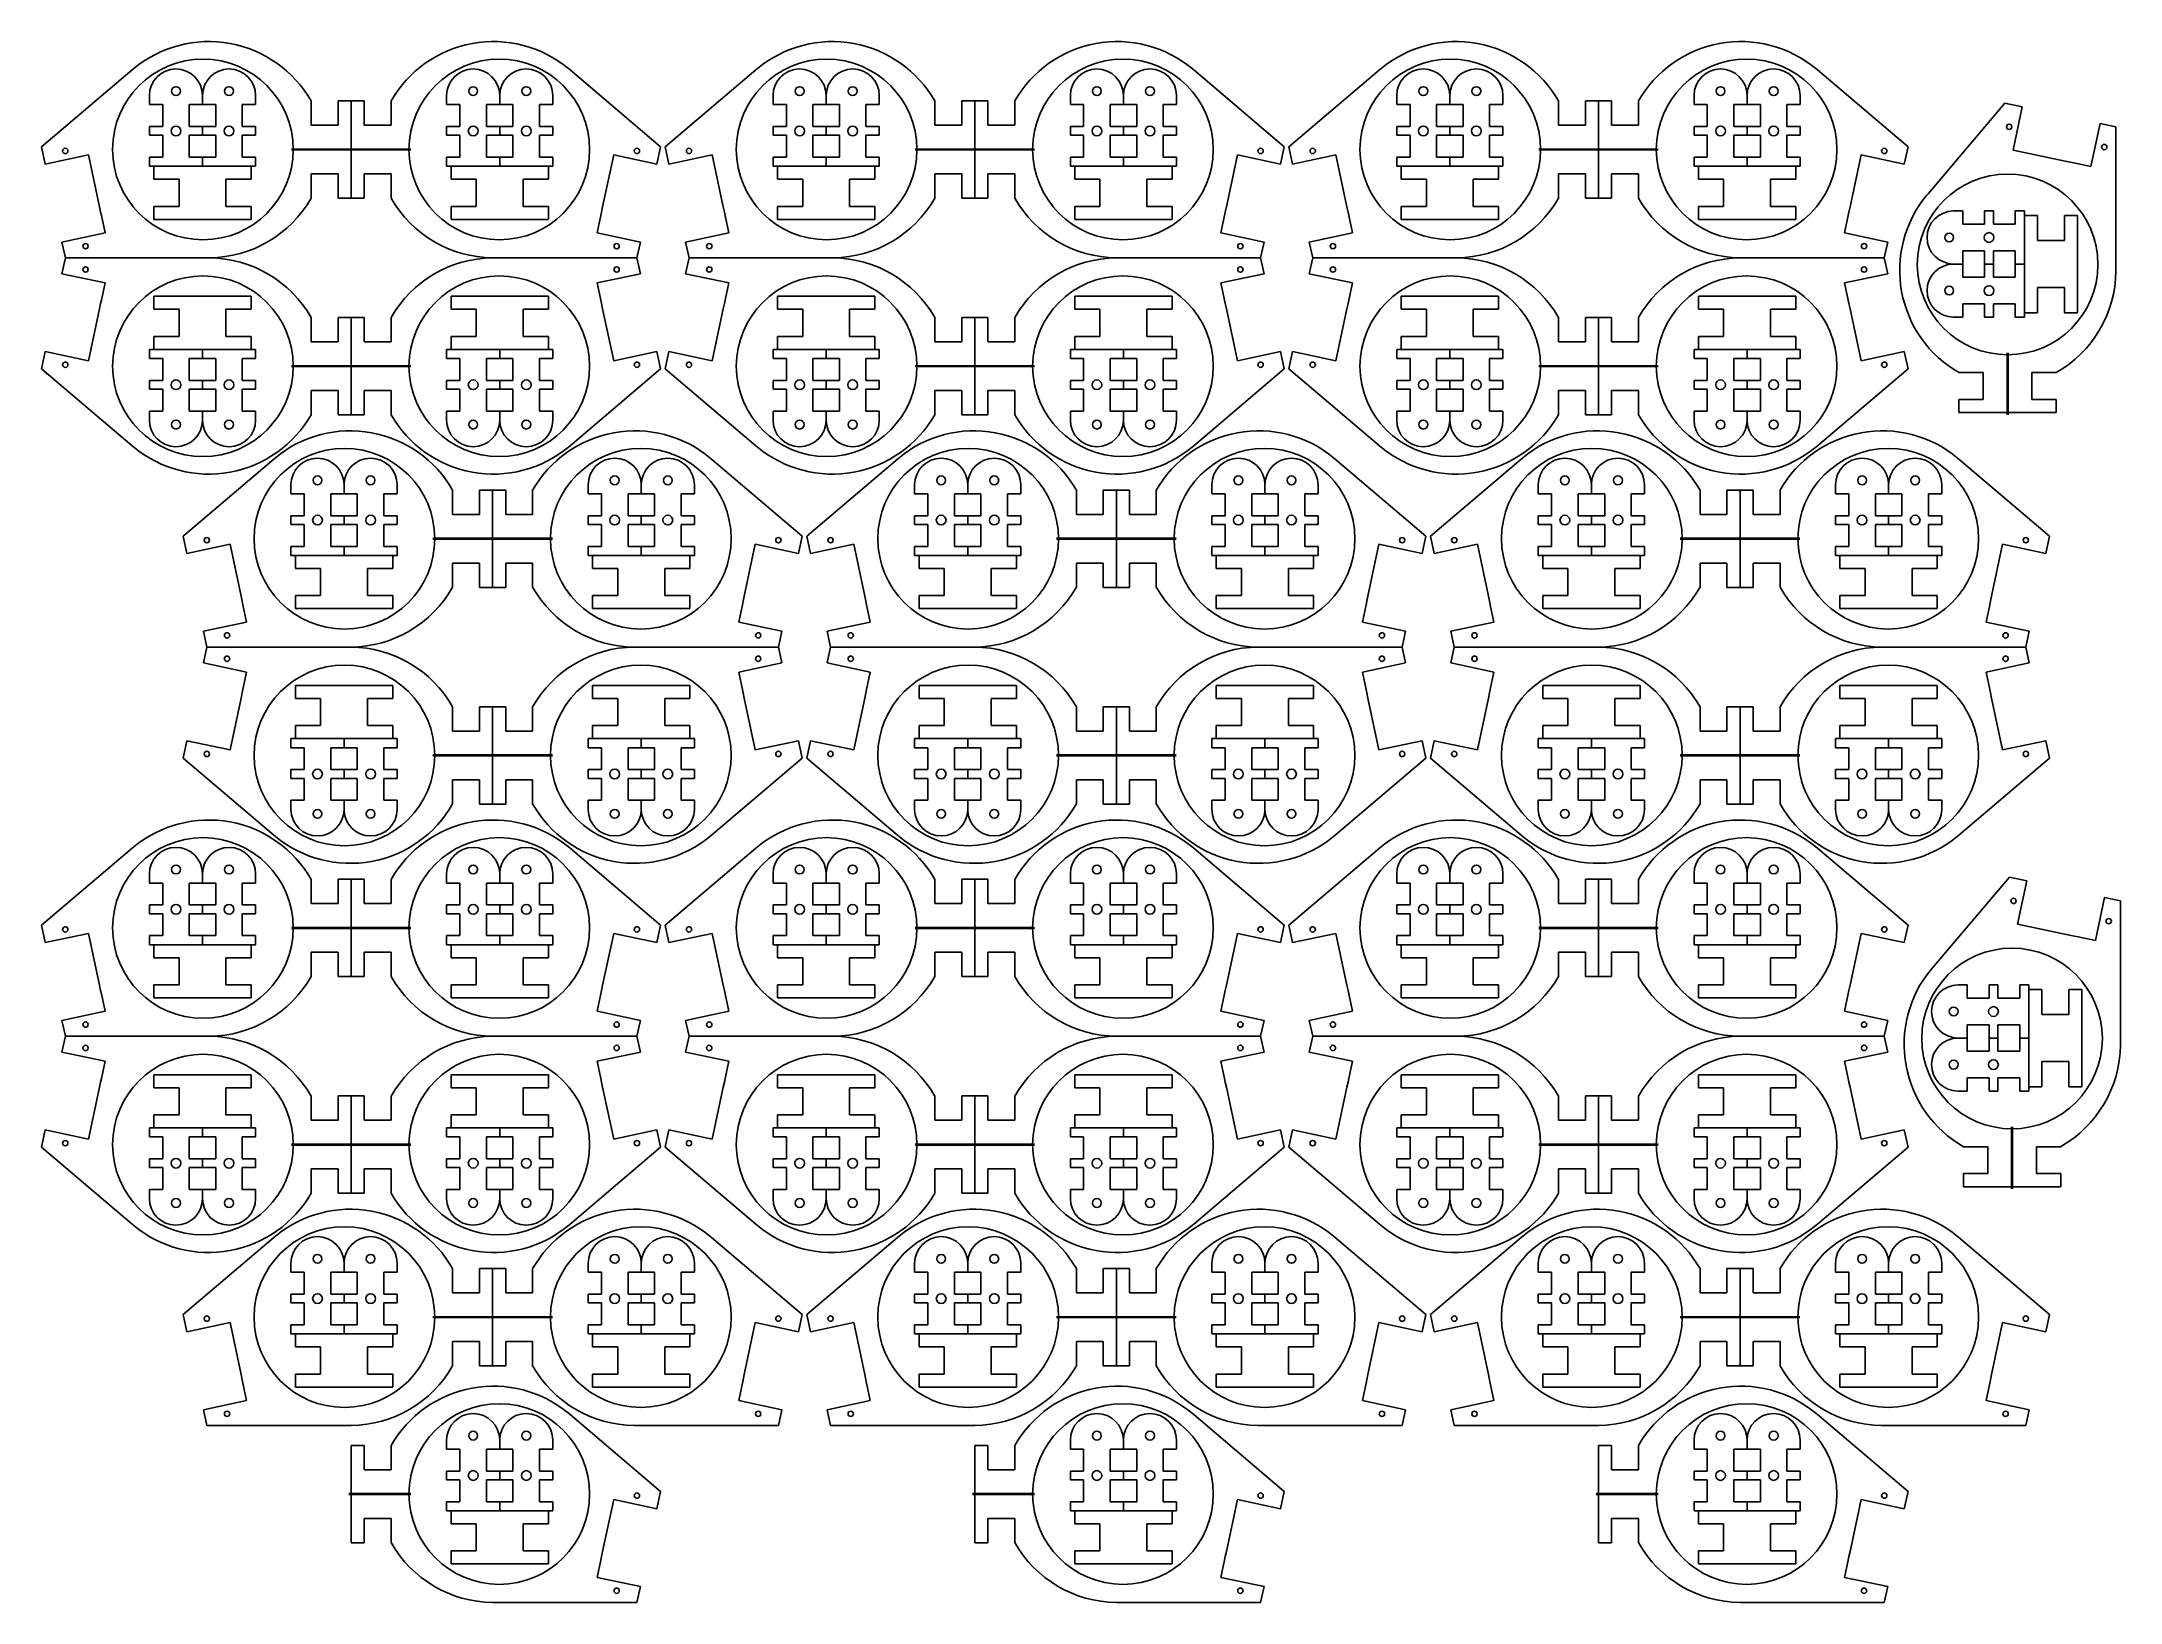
# Model space of a CAD drawing. Extents: x 0.2 to 23.7, y 0.2 to 17.8.
import ezdxf

# ---------------------------------------------------------------- set-up
doc = ezdxf.new("R2010")
doc.units = 0
doc.layers.add('20', color=253, linetype='CONTINUOUS')

msp = doc.modelspace()

# ---------------------------------------------------------------- linework, layer by layer
at = {"layer": '20'}
for p, q in [((0.151129, 16.65486), (1.175, 17.525)), ((1.175, 17.525), (1.1938, 17.5408)), ((6.125, 17.525), (6.1062, 17.5408)), ((7.148871, 16.65486), (6.125, 17.525)), ((7.201129, 16.65486), (8.225, 17.525)), ((8.225, 17.525), (8.2438, 17.5408)), ((13.175, 17.525), (13.1562, 17.5408)), ((14.198871, 16.65486), (13.175, 17.525)), ((14.251129, 16.65486), (15.275, 17.525)), ((15.275, 17.525), (15.2938, 17.5408)), ((20.225, 17.525), (20.2062, 17.5408)), ((21.248871, 16.65486), (20.225, 17.525)), ((1.37, 17.235), (1.37, 17.132)), ((1.97, 17.235), (1.97, 17.132)), ((2.57, 17.235), (2.57, 17.132)), ((3.198, 17.174), (3.198, 16.9)), ((3.65, 17.175), (3.502, 17.175)), ((3.502, 16.9), (3.502, 17.175)), ((3.65, 17.175), (3.65, 16.075)), ((3.65, 17.175), (3.798, 17.175)), ((3.798, 16.9), (3.798, 17.175)), ((4.102, 17.174), (4.102, 16.9)), ((4.73, 17.235), (4.73, 17.132)), ((5.33, 17.235), (5.33, 17.132)), ((5.93, 17.235), (5.93, 17.132)), ((8.42, 17.235), (8.42, 17.132)), ((9.02, 17.235), (9.02, 17.132)), ((9.62, 17.235), (9.62, 17.132)), ((10.248, 17.174), (10.248, 16.9)), ((10.7, 17.175), (10.552, 17.175)), ((10.552, 16.9), (10.552, 17.175)), ((10.7, 17.175), (10.7, 16.075)), ((10.7, 17.175), (10.848, 17.175)), ((10.848, 16.9), (10.848, 17.175)), ((11.152, 17.174), (11.152, 16.9)), ((11.78, 17.235), (11.78, 17.132)), ((12.38, 17.235), (12.38, 17.132)), ((12.98, 17.235), (12.98, 17.132)), ((15.47, 17.235), (15.47, 17.132)), ((16.07, 17.235), (16.07, 17.132)), ((16.67, 17.235), (16.67, 17.132)), ((17.298, 17.174), (17.298, 16.9)), ((17.75, 17.175), (17.602, 17.175)), ((17.602, 16.9), (17.602, 17.175)), ((17.75, 17.175), (17.75, 16.075)), ((17.75, 17.175), (17.898, 17.175)), ((17.898, 16.9), (17.898, 17.175)), ((18.202, 17.174), (18.202, 16.9)), ((18.83, 17.235), (18.83, 17.132)), ((19.43, 17.235), (19.43, 17.132)), ((20.03, 17.235), (20.03, 17.132)), ((1.37, 17.132), (1.52, 17.132)), ((1.52, 17.132), (1.52, 16.885)), ((1.97, 17.132), (1.82, 17.132)), ((1.82, 17.132), (1.82, 16.885)), ((1.97, 17.132), (2.12, 17.132)), ((2.12, 17.132), (2.12, 16.885)), ((2.57, 17.132), (2.42, 17.132)), ((2.42, 17.132), (2.42, 16.885)), ((4.73, 17.132), (4.88, 17.132)), ((4.88, 17.132), (4.88, 16.885)), ((5.33, 17.132), (5.18, 17.132)), ((5.18, 17.132), (5.18, 16.885)), ((5.33, 17.132), (5.48, 17.132)), ((5.48, 17.132), (5.48, 16.885)), ((5.93, 17.132), (5.78, 17.132)), ((5.78, 17.132), (5.78, 16.885)), ((8.42, 17.132), (8.57, 17.132)), ((8.57, 17.132), (8.57, 16.885)), ((9.02, 17.132), (8.87, 17.132)), ((8.87, 17.132), (8.87, 16.885)), ((9.02, 17.132), (9.17, 17.132)), ((9.17, 17.132), (9.17, 16.885)), ((9.62, 17.132), (9.47, 17.132)), ((9.47, 17.132), (9.47, 16.885)), ((11.78, 17.132), (11.93, 17.132)), ((11.93, 17.132), (11.93, 16.885)), ((12.38, 17.132), (12.23, 17.132)), ((12.23, 17.132), (12.23, 16.885)), ((12.38, 17.132), (12.53, 17.132)), ((12.53, 17.132), (12.53, 16.885)), ((12.98, 17.132), (12.83, 17.132)), ((12.83, 17.132), (12.83, 16.885)), ((15.47, 17.132), (15.62, 17.132)), ((15.62, 17.132), (15.62, 16.885)), ((16.07, 17.132), (15.92, 17.132)), ((15.92, 17.132), (15.92, 16.885)), ((16.07, 17.132), (16.22, 17.132)), ((16.22, 17.132), (16.22, 16.885)), ((16.67, 17.132), (16.52, 17.132)), ((16.52, 17.132), (16.52, 16.885)), ((18.83, 17.132), (18.98, 17.132)), ((18.98, 17.132), (18.98, 16.885)), ((19.43, 17.132), (19.28, 17.132)), ((19.28, 17.132), (19.28, 16.885)), ((19.43, 17.132), (19.58, 17.132)), ((19.58, 17.132), (19.58, 16.885)), ((20.03, 17.132), (19.88, 17.132)), ((19.88, 17.132), (19.88, 16.885)), ((22.34514, 17.148871), (21.475, 16.125)), ((22.540769, 17.107289), (22.34514, 17.148871)), ((22.540769, 17.107289), (22.436813, 16.618215)), ((23.317146, 16.431094), (23.421102, 16.920168)), ((23.421102, 16.920168), (23.6, 16.88)), ((1.37, 16.885), (1.37, 16.785)), ((1.52, 16.885), (1.37, 16.885)), ((1.52, 16.785), (1.37, 16.785)), ((1.52, 16.538), (1.52, 16.785)), ((1.82, 16.885), (1.97, 16.885)), ((1.97, 16.785), (1.82, 16.785)), ((1.82, 16.785), (1.82, 16.538)), ((1.97, 16.885), (1.97, 16.785)), ((2.12, 16.885), (1.97, 16.885)), ((2.12, 16.785), (1.97, 16.785)), ((2.12, 16.538), (2.12, 16.785)), ((2.42, 16.885), (2.57, 16.885)), ((2.57, 16.785), (2.42, 16.785)), ((2.42, 16.785), (2.42, 16.538)), ((2.57, 16.885), (2.57, 16.785)), ((3.198, 16.9), (3.502, 16.9)), ((4.102, 16.9), (3.798, 16.9)), ((4.73, 16.885), (4.73, 16.785)), ((4.88, 16.885), (4.73, 16.885)), ((4.73, 16.785), (4.88, 16.785)), ((4.88, 16.785), (4.88, 16.538)), ((5.18, 16.885), (5.33, 16.885)), ((5.18, 16.538), (5.18, 16.785)), ((5.18, 16.785), (5.33, 16.785)), ((5.33, 16.885), (5.33, 16.785)), ((5.48, 16.885), (5.33, 16.885)), ((5.33, 16.785), (5.48, 16.785)), ((5.48, 16.785), (5.48, 16.538)), ((5.78, 16.885), (5.93, 16.885)), ((5.78, 16.538), (5.78, 16.785)), ((5.78, 16.785), (5.93, 16.785)), ((5.93, 16.885), (5.93, 16.785)), ((8.42, 16.885), (8.42, 16.785)), ((8.57, 16.885), (8.42, 16.885)), ((8.57, 16.785), (8.42, 16.785)), ((8.57, 16.538), (8.57, 16.785)), ((8.87, 16.885), (9.02, 16.885)), ((9.02, 16.785), (8.87, 16.785)), ((8.87, 16.785), (8.87, 16.538)), ((9.02, 16.885), (9.02, 16.785)), ((9.17, 16.885), (9.02, 16.885)), ((9.17, 16.785), (9.02, 16.785)), ((9.17, 16.538), (9.17, 16.785)), ((9.47, 16.885), (9.62, 16.885)), ((9.62, 16.785), (9.47, 16.785)), ((9.47, 16.785), (9.47, 16.538)), ((9.62, 16.885), (9.62, 16.785)), ((10.248, 16.9), (10.552, 16.9)), ((11.152, 16.9), (10.848, 16.9)), ((11.78, 16.885), (11.78, 16.785)), ((11.93, 16.885), (11.78, 16.885)), ((11.78, 16.785), (11.93, 16.785)), ((11.93, 16.785), (11.93, 16.538)), ((12.23, 16.885), (12.38, 16.885)), ((12.23, 16.538), (12.23, 16.785)), ((12.23, 16.785), (12.38, 16.785)), ((12.38, 16.885), (12.38, 16.785)), ((12.53, 16.885), (12.38, 16.885)), ((12.38, 16.785), (12.53, 16.785)), ((12.53, 16.785), (12.53, 16.538)), ((12.83, 16.885), (12.98, 16.885)), ((12.83, 16.538), (12.83, 16.785)), ((12.83, 16.785), (12.98, 16.785)), ((12.98, 16.885), (12.98, 16.785)), ((15.47, 16.885), (15.47, 16.785)), ((15.62, 16.885), (15.47, 16.885)), ((15.62, 16.785), (15.47, 16.785)), ((15.62, 16.538), (15.62, 16.785)), ((15.92, 16.885), (16.07, 16.885)), ((16.07, 16.785), (15.92, 16.785)), ((15.92, 16.785), (15.92, 16.538)), ((16.07, 16.885), (16.07, 16.785)), ((16.22, 16.885), (16.07, 16.885)), ((16.22, 16.785), (16.07, 16.785)), ((16.22, 16.538), (16.22, 16.785)), ((16.52, 16.885), (16.67, 16.885)), ((16.67, 16.785), (16.52, 16.785)), ((16.52, 16.785), (16.52, 16.538)), ((16.67, 16.885), (16.67, 16.785)), ((17.298, 16.9), (17.602, 16.9)), ((18.202, 16.9), (17.898, 16.9)), ((18.83, 16.885), (18.83, 16.785)), ((18.98, 16.885), (18.83, 16.885)), ((18.83, 16.785), (18.98, 16.785)), ((18.98, 16.785), (18.98, 16.538)), ((19.28, 16.885), (19.43, 16.885)), ((19.28, 16.538), (19.28, 16.785)), ((19.28, 16.785), (19.43, 16.785)), ((19.43, 16.885), (19.43, 16.785)), ((19.58, 16.885), (19.43, 16.885)), ((19.43, 16.785), (19.58, 16.785)), ((19.58, 16.785), (19.58, 16.538)), ((19.88, 16.885), (20.03, 16.885)), ((19.88, 16.538), (19.88, 16.785)), ((19.88, 16.785), (20.03, 16.785)), ((20.03, 16.885), (20.03, 16.785)), ((23.6, 16.88), (23.6, 15.25)), ((0.192711, 16.459231), (0.151129, 16.65486)), ((0.192711, 16.459231), (0.681785, 16.563187)), ((0.681785, 16.563187), (0.806532, 15.976298)), ((1.37, 16.538), (1.37, 16.435)), ((1.37, 16.538), (1.52, 16.538)), ((1.82, 16.538), (1.97, 16.538)), ((1.97, 16.538), (1.97, 16.435)), ((1.97, 16.538), (2.12, 16.538)), ((2.42, 16.538), (2.57, 16.538)), ((2.57, 16.538), (2.57, 16.435)), ((4.325, 16.63), (2.975, 16.63)), ((2.975, 16.62), (4.325, 16.62)), ((4.73, 16.538), (4.73, 16.435)), ((4.88, 16.538), (4.73, 16.538)), ((5.33, 16.538), (5.18, 16.538)), ((5.33, 16.538), (5.33, 16.435)), ((5.48, 16.538), (5.33, 16.538)), ((5.93, 16.538), (5.78, 16.538)), ((5.93, 16.538), (5.93, 16.435)), ((6.618215, 16.563187), (6.493468, 15.976298)), ((7.107289, 16.459231), (6.618215, 16.563187)), ((7.107289, 16.459231), (7.148871, 16.65486)), ((7.242711, 16.459231), (7.201129, 16.65486)), ((7.242711, 16.459231), (7.731785, 16.563187)), ((7.731785, 16.563187), (7.856532, 15.976298)), ((8.42, 16.538), (8.42, 16.435)), ((8.42, 16.538), (8.57, 16.538)), ((8.87, 16.538), (9.02, 16.538)), ((9.02, 16.538), (9.02, 16.435)), ((9.02, 16.538), (9.17, 16.538)), ((9.47, 16.538), (9.62, 16.538)), ((9.62, 16.538), (9.62, 16.435)), ((11.375, 16.63), (10.025, 16.63)), ((10.025, 16.62), (11.375, 16.62)), ((11.78, 16.538), (11.78, 16.435)), ((11.93, 16.538), (11.78, 16.538)), ((12.38, 16.538), (12.23, 16.538)), ((12.38, 16.538), (12.38, 16.435)), ((12.53, 16.538), (12.38, 16.538)), ((12.98, 16.538), (12.83, 16.538)), ((12.98, 16.538), (12.98, 16.435)), ((13.668215, 16.563187), (13.543468, 15.976298)), ((14.157289, 16.459231), (13.668215, 16.563187)), ((14.157289, 16.459231), (14.198871, 16.65486)), ((14.292711, 16.459231), (14.251129, 16.65486)), ((14.292711, 16.459231), (14.781785, 16.563187)), ((14.781785, 16.563187), (14.906532, 15.976298)), ((15.47, 16.538), (15.47, 16.435)), ((15.47, 16.538), (15.62, 16.538)), ((15.92, 16.538), (16.07, 16.538)), ((16.07, 16.538), (16.07, 16.435)), ((16.07, 16.538), (16.22, 16.538)), ((16.52, 16.538), (16.67, 16.538)), ((16.67, 16.538), (16.67, 16.435)), ((18.425, 16.63), (17.075, 16.63)), ((17.075, 16.62), (18.425, 16.62)), ((18.83, 16.538), (18.83, 16.435)), ((18.98, 16.538), (18.83, 16.538)), ((19.43, 16.538), (19.28, 16.538)), ((19.43, 16.538), (19.43, 16.435)), ((19.58, 16.538), (19.43, 16.538)), ((20.03, 16.538), (19.88, 16.538)), ((20.03, 16.538), (20.03, 16.435)), ((20.718215, 16.563187), (20.593468, 15.976298)), ((21.207289, 16.459231), (20.718215, 16.563187)), ((21.207289, 16.459231), (21.248871, 16.65486)), ((22.436813, 16.618215), (23.023702, 16.493468)), ((23.023702, 16.493468), (23.0825, 16.4811)), ((23.121517, 16.472676), (23.0825, 16.4811)), ((23.121517, 16.472676), (23.317146, 16.431094)), ((1.97, 16.435), (1.37, 16.435)), ((1.42, 16.435), (1.42, 16.288)), ((1.705, 16.288), (1.42, 16.288)), ((1.705, 15.982), (1.705, 16.288)), ((2.57, 16.435), (1.97, 16.435)), ((2.235, 15.982), (2.235, 16.288)), ((2.235, 16.288), (2.52, 16.288)), ((2.52, 16.288), (2.52, 16.435)), ((3.198, 16.35), (3.502, 16.35)), ((3.198, 16.35), (3.198, 16.076)), ((3.502, 16.35), (3.502, 16.075)), ((4.102, 16.35), (3.798, 16.35)), ((3.798, 16.35), (3.798, 16.075)), ((4.102, 16.35), (4.102, 16.076)), ((4.73, 16.435), (5.33, 16.435)), ((4.78, 16.288), (4.78, 16.435)), ((5.065, 16.288), (4.78, 16.288)), ((5.065, 15.982), (5.065, 16.288)), ((5.33, 16.435), (5.93, 16.435)), ((5.595, 15.982), (5.595, 16.288)), ((5.595, 16.288), (5.88, 16.288)), ((5.88, 16.435), (5.88, 16.288)), ((9.02, 16.435), (8.42, 16.435)), ((8.47, 16.435), (8.47, 16.288)), ((8.755, 16.288), (8.47, 16.288)), ((8.755, 15.982), (8.755, 16.288)), ((9.62, 16.435), (9.02, 16.435)), ((9.285, 15.982), (9.285, 16.288)), ((9.285, 16.288), (9.57, 16.288)), ((9.57, 16.288), (9.57, 16.435)), ((10.248, 16.35), (10.552, 16.35)), ((10.248, 16.35), (10.248, 16.076)), ((10.552, 16.35), (10.552, 16.075)), ((11.152, 16.35), (10.848, 16.35)), ((10.848, 16.35), (10.848, 16.075)), ((11.152, 16.35), (11.152, 16.076)), ((11.78, 16.435), (12.38, 16.435)), ((11.83, 16.288), (11.83, 16.435)), ((12.115, 16.288), (11.83, 16.288)), ((12.115, 15.982), (12.115, 16.288)), ((12.38, 16.435), (12.98, 16.435)), ((12.645, 15.982), (12.645, 16.288)), ((12.645, 16.288), (12.93, 16.288)), ((12.93, 16.435), (12.93, 16.288)), ((16.07, 16.435), (15.47, 16.435)), ((15.52, 16.435), (15.52, 16.288)), ((15.805, 16.288), (15.52, 16.288)), ((15.805, 15.982), (15.805, 16.288)), ((16.67, 16.435), (16.07, 16.435)), ((16.335, 15.982), (16.335, 16.288)), ((16.335, 16.288), (16.62, 16.288)), ((16.62, 16.288), (16.62, 16.435)), ((17.298, 16.35), (17.602, 16.35)), ((17.298, 16.35), (17.298, 16.076)), ((17.602, 16.35), (17.602, 16.075)), ((18.202, 16.35), (17.898, 16.35)), ((17.898, 16.35), (17.898, 16.075)), ((18.202, 16.35), (18.202, 16.076)), ((18.83, 16.435), (19.43, 16.435)), ((18.88, 16.288), (18.88, 16.435)), ((19.165, 16.288), (18.88, 16.288)), ((19.165, 15.982), (19.165, 16.288)), ((19.43, 16.435), (20.03, 16.435)), ((19.695, 15.982), (19.695, 16.288)), ((19.695, 16.288), (19.98, 16.288)), ((19.98, 16.435), (19.98, 16.288)), ((1.42, 15.982), (1.705, 15.982)), ((1.42, 15.982), (1.42, 15.835)), ((2.235, 15.982), (2.52, 15.982)), ((2.52, 15.982), (2.52, 15.835)), ((3.502, 16.075), (3.65, 16.075)), ((3.798, 16.075), (3.65, 16.075)), ((5.065, 15.982), (4.78, 15.982)), ((4.78, 15.982), (4.78, 15.835)), ((5.88, 15.982), (5.595, 15.982)), ((5.88, 15.982), (5.88, 15.835)), ((8.47, 15.982), (8.755, 15.982)), ((8.47, 15.982), (8.47, 15.835)), ((9.285, 15.982), (9.57, 15.982)), ((9.57, 15.982), (9.57, 15.835)), ((10.552, 16.075), (10.7, 16.075)), ((10.848, 16.075), (10.7, 16.075)), ((12.115, 15.982), (11.83, 15.982)), ((11.83, 15.982), (11.83, 15.835)), ((12.93, 15.982), (12.645, 15.982)), ((12.93, 15.982), (12.93, 15.835)), ((15.52, 15.982), (15.805, 15.982)), ((15.52, 15.982), (15.52, 15.835)), ((16.335, 15.982), (16.62, 15.982)), ((16.62, 15.982), (16.62, 15.835)), ((17.602, 16.075), (17.75, 16.075)), ((17.898, 16.075), (17.75, 16.075)), ((19.165, 15.982), (18.88, 15.982)), ((18.88, 15.982), (18.88, 15.835)), ((19.98, 15.982), (19.695, 15.982)), ((19.98, 15.982), (19.98, 15.835)), ((21.475, 16.125), (21.4592, 16.1062)), ((0.806532, 15.976298), (0.8189, 15.9175)), ((0.827324, 15.878483), (0.8189, 15.9175)), ((0.827324, 15.878483), (0.868906, 15.682854)), ((1.42, 15.835), (2.52, 15.835)), ((5.88, 15.835), (4.78, 15.835)), ((6.472676, 15.878483), (6.431094, 15.682854)), ((6.472676, 15.878483), (6.4811, 15.9175)), ((6.493468, 15.976298), (6.4811, 15.9175)), ((7.856532, 15.976298), (7.8689, 15.9175)), ((7.877324, 15.878483), (7.8689, 15.9175)), ((7.877324, 15.878483), (7.918906, 15.682854)), ((8.47, 15.835), (9.57, 15.835)), ((12.93, 15.835), (11.83, 15.835)), ((13.522676, 15.878483), (13.481094, 15.682854)), ((13.522676, 15.878483), (13.5311, 15.9175)), ((13.543468, 15.976298), (13.5311, 15.9175)), ((14.906532, 15.976298), (14.9189, 15.9175)), ((14.927324, 15.878483), (14.9189, 15.9175)), ((14.927324, 15.878483), (14.968906, 15.682854)), ((15.52, 15.835), (16.62, 15.835)), ((19.98, 15.835), (18.88, 15.835)), ((20.572676, 15.878483), (20.531094, 15.682854)), ((20.572676, 15.878483), (20.5811, 15.9175)), ((20.593468, 15.976298), (20.5811, 15.9175)), ((21.765, 15.93), (21.868, 15.93)), ((21.868, 15.93), (21.868, 15.78)), ((21.868, 15.78), (22.115, 15.78)), ((22.115, 15.93), (22.215, 15.93)), ((22.115, 15.78), (22.115, 15.93)), ((22.215, 15.78), (22.215, 15.93)), ((22.462, 15.78), (22.215, 15.78)), ((22.462, 15.93), (22.565, 15.93)), ((22.462, 15.93), (22.462, 15.78)), ((22.565, 15.33), (22.565, 15.93)), ((22.565, 15.88), (22.712, 15.88)), ((22.712, 15.595), (22.712, 15.88)), ((23.018, 15.88), (23.018, 15.595)), ((23.018, 15.88), (23.165, 15.88)), ((23.165, 15.88), (23.165, 14.78)), ((0.868906, 15.682854), (0.379832, 15.578898)), ((0.379832, 15.578898), (0.42, 15.4)), ((6.431094, 15.682854), (6.920168, 15.578898)), ((6.920168, 15.578898), (6.88, 15.4)), ((7.918906, 15.682854), (7.429832, 15.578898)), ((7.429832, 15.578898), (7.47, 15.4)), ((13.481094, 15.682854), (13.970168, 15.578898)), ((13.970168, 15.578898), (13.93, 15.4)), ((14.968906, 15.682854), (14.479832, 15.578898)), ((14.479832, 15.578898), (14.52, 15.4)), ((20.531094, 15.682854), (21.020168, 15.578898)), ((21.020168, 15.578898), (20.98, 15.4)), ((23.018, 15.595), (22.712, 15.595)), ((0.379832, 15.221102), (0.42, 15.4)), ((0.42, 15.4), (2.05, 15.4)), ((6.88, 15.4), (5.25, 15.4)), ((6.920168, 15.221102), (6.88, 15.4)), ((7.429832, 15.221102), (7.47, 15.4)), ((7.47, 15.4), (9.1, 15.4)), ((13.93, 15.4), (12.3, 15.4)), ((13.970168, 15.221102), (13.93, 15.4)), ((14.479832, 15.221102), (14.52, 15.4)), ((14.52, 15.4), (16.15, 15.4)), ((20.98, 15.4), (19.35, 15.4)), ((21.020168, 15.221102), (20.98, 15.4)), ((21.765, 15.33), (21.868, 15.33)), ((21.868, 15.33), (21.868, 15.48)), ((21.868, 15.48), (22.115, 15.48)), ((21.868, 15.33), (21.868, 15.18)), ((22.115, 15.48), (22.115, 15.33)), ((22.115, 15.33), (22.215, 15.33)), ((22.115, 15.18), (22.115, 15.33)), ((22.215, 15.33), (22.215, 15.48)), ((22.215, 15.48), (22.462, 15.48)), ((22.215, 15.18), (22.215, 15.33)), ((22.462, 15.48), (22.462, 15.33)), ((22.462, 15.33), (22.565, 15.33)), ((22.462, 15.33), (22.462, 15.18)), ((22.565, 14.73), (22.565, 15.33)), ((0.868906, 15.117146), (0.379832, 15.221102)), ((0.827324, 14.921517), (0.868906, 15.117146)), ((6.431094, 15.117146), (6.920168, 15.221102)), ((6.472676, 14.921517), (6.431094, 15.117146)), ((7.918906, 15.117146), (7.429832, 15.221102)), ((7.877324, 14.921517), (7.918906, 15.117146)), ((13.481094, 15.117146), (13.970168, 15.221102)), ((13.522676, 14.921517), (13.481094, 15.117146)), ((14.968906, 15.117146), (14.479832, 15.221102)), ((14.927324, 14.921517), (14.968906, 15.117146)), ((20.531094, 15.117146), (21.020168, 15.221102)), ((20.572676, 14.921517), (20.531094, 15.117146)), ((21.868, 15.18), (22.115, 15.18)), ((22.462, 15.18), (22.215, 15.18)), ((23.018, 15.065), (22.712, 15.065)), ((22.712, 15.065), (22.712, 14.78)), ((23.018, 15.065), (23.018, 14.78)), ((0.681785, 14.236813), (0.806532, 14.823702)), ((0.806532, 14.823702), (0.8189, 14.8825)), ((0.827324, 14.921517), (0.8189, 14.8825)), ((1.42, 14.818), (1.42, 14.965)), ((1.42, 14.965), (2.52, 14.965)), ((1.42, 14.818), (1.705, 14.818)), ((1.705, 14.818), (1.705, 14.512)), ((2.235, 14.818), (2.235, 14.512)), ((2.235, 14.818), (2.52, 14.818)), ((2.52, 14.818), (2.52, 14.965)), ((4.78, 14.818), (4.78, 14.965)), ((5.88, 14.965), (4.78, 14.965)), ((5.065, 14.818), (4.78, 14.818)), ((5.065, 14.818), (5.065, 14.512)), ((5.88, 14.818), (5.595, 14.818)), ((5.595, 14.818), (5.595, 14.512)), ((5.88, 14.818), (5.88, 14.965)), ((6.472676, 14.921517), (6.4811, 14.8825)), ((6.493468, 14.823702), (6.4811, 14.8825)), ((6.618215, 14.236813), (6.493468, 14.823702)), ((7.731785, 14.236813), (7.856532, 14.823702)), ((7.856532, 14.823702), (7.8689, 14.8825)), ((7.877324, 14.921517), (7.8689, 14.8825)), ((8.47, 14.818), (8.47, 14.965)), ((8.47, 14.965), (9.57, 14.965)), ((8.47, 14.818), (8.755, 14.818)), ((8.755, 14.818), (8.755, 14.512)), ((9.285, 14.818), (9.285, 14.512)), ((9.285, 14.818), (9.57, 14.818)), ((9.57, 14.818), (9.57, 14.965)), ((11.83, 14.818), (11.83, 14.965)), ((12.93, 14.965), (11.83, 14.965)), ((12.115, 14.818), (11.83, 14.818)), ((12.115, 14.818), (12.115, 14.512)), ((12.93, 14.818), (12.645, 14.818)), ((12.645, 14.818), (12.645, 14.512)), ((12.93, 14.818), (12.93, 14.965)), ((13.522676, 14.921517), (13.5311, 14.8825)), ((13.543468, 14.823702), (13.5311, 14.8825)), ((13.668215, 14.236813), (13.543468, 14.823702)), ((14.781785, 14.236813), (14.906532, 14.823702)), ((14.906532, 14.823702), (14.9189, 14.8825)), ((14.927324, 14.921517), (14.9189, 14.8825)), ((15.52, 14.818), (15.52, 14.965)), ((15.52, 14.965), (16.62, 14.965)), ((15.52, 14.818), (15.805, 14.818)), ((15.805, 14.818), (15.805, 14.512)), ((16.335, 14.818), (16.335, 14.512)), ((16.335, 14.818), (16.62, 14.818)), ((16.62, 14.818), (16.62, 14.965)), ((18.88, 14.818), (18.88, 14.965)), ((19.98, 14.965), (18.88, 14.965)), ((19.165, 14.818), (18.88, 14.818)), ((19.165, 14.818), (19.165, 14.512)), ((19.98, 14.818), (19.695, 14.818)), ((19.695, 14.818), (19.695, 14.512)), ((19.98, 14.818), (19.98, 14.965)), ((20.572676, 14.921517), (20.5811, 14.8825)), ((20.593468, 14.823702), (20.5811, 14.8825)), ((20.718215, 14.236813), (20.593468, 14.823702)), ((21.868, 14.73), (21.868, 14.88)), ((21.868, 14.88), (22.115, 14.88)), ((22.115, 14.88), (22.115, 14.73)), ((22.215, 14.73), (22.215, 14.88)), ((22.215, 14.88), (22.462, 14.88)), ((22.462, 14.88), (22.462, 14.73)), ((3.198, 14.45), (3.198, 14.724)), ((3.502, 14.725), (3.65, 14.725)), ((3.502, 14.45), (3.502, 14.725)), ((3.65, 13.625), (3.65, 14.725)), ((3.798, 14.725), (3.65, 14.725)), ((3.798, 14.45), (3.798, 14.725)), ((4.102, 14.45), (4.102, 14.724)), ((10.248, 14.45), (10.248, 14.724)), ((10.552, 14.725), (10.7, 14.725)), ((10.552, 14.45), (10.552, 14.725)), ((10.7, 13.625), (10.7, 14.725)), ((10.848, 14.725), (10.7, 14.725)), ((10.848, 14.45), (10.848, 14.725)), ((11.152, 14.45), (11.152, 14.724)), ((17.298, 14.45), (17.298, 14.724)), ((17.602, 14.725), (17.75, 14.725)), ((17.602, 14.45), (17.602, 14.725)), ((17.75, 13.625), (17.75, 14.725)), ((17.898, 14.725), (17.75, 14.725)), ((17.898, 14.45), (17.898, 14.725)), ((18.202, 14.45), (18.202, 14.724)), ((21.765, 14.73), (21.868, 14.73)), ((22.115, 14.73), (22.215, 14.73)), ((22.462, 14.73), (22.565, 14.73)), ((22.712, 14.78), (22.565, 14.78)), ((23.018, 14.78), (23.165, 14.78)), ((0.192711, 14.340769), (0.151129, 14.14514)), ((0.192711, 14.340769), (0.681785, 14.236813)), ((1.97, 14.365), (1.37, 14.365)), ((1.37, 14.262), (1.37, 14.365)), ((1.42, 14.365), (1.42, 14.512)), ((1.705, 14.512), (1.42, 14.512)), ((1.97, 14.262), (1.97, 14.365)), ((2.57, 14.365), (1.97, 14.365)), ((2.235, 14.512), (2.52, 14.512)), ((2.52, 14.512), (2.52, 14.365)), ((2.57, 14.262), (2.57, 14.365)), ((3.198, 14.45), (3.502, 14.45)), ((4.102, 14.45), (3.798, 14.45)), ((4.73, 14.365), (5.33, 14.365)), ((4.73, 14.262), (4.73, 14.365)), ((4.78, 14.512), (4.78, 14.365)), ((5.065, 14.512), (4.78, 14.512)), ((5.33, 14.365), (5.93, 14.365)), ((5.33, 14.262), (5.33, 14.365)), ((5.595, 14.512), (5.88, 14.512)), ((5.88, 14.365), (5.88, 14.512)), ((5.93, 14.262), (5.93, 14.365)), ((7.107289, 14.340769), (6.618215, 14.236813)), ((7.107289, 14.340769), (7.148871, 14.14514)), ((7.242711, 14.340769), (7.201129, 14.14514)), ((7.242711, 14.340769), (7.731785, 14.236813)), ((9.02, 14.365), (8.42, 14.365)), ((8.42, 14.262), (8.42, 14.365)), ((8.47, 14.365), (8.47, 14.512)), ((8.755, 14.512), (8.47, 14.512)), ((9.02, 14.262), (9.02, 14.365)), ((9.62, 14.365), (9.02, 14.365)), ((9.285, 14.512), (9.57, 14.512)), ((9.57, 14.512), (9.57, 14.365)), ((9.62, 14.262), (9.62, 14.365)), ((10.248, 14.45), (10.552, 14.45)), ((11.152, 14.45), (10.848, 14.45)), ((11.78, 14.365), (12.38, 14.365)), ((11.78, 14.262), (11.78, 14.365)), ((11.83, 14.512), (11.83, 14.365)), ((12.115, 14.512), (11.83, 14.512)), ((12.38, 14.365), (12.98, 14.365)), ((12.38, 14.262), (12.38, 14.365)), ((12.645, 14.512), (12.93, 14.512)), ((12.93, 14.365), (12.93, 14.512)), ((12.98, 14.262), (12.98, 14.365)), ((14.157289, 14.340769), (13.668215, 14.236813)), ((14.157289, 14.340769), (14.198871, 14.14514)), ((14.292711, 14.340769), (14.251129, 14.14514)), ((14.292711, 14.340769), (14.781785, 14.236813)), ((16.07, 14.365), (15.47, 14.365)), ((15.47, 14.262), (15.47, 14.365)), ((15.52, 14.365), (15.52, 14.512)), ((15.805, 14.512), (15.52, 14.512)), ((16.07, 14.262), (16.07, 14.365)), ((16.67, 14.365), (16.07, 14.365)), ((16.335, 14.512), (16.62, 14.512)), ((16.62, 14.512), (16.62, 14.365)), ((16.67, 14.262), (16.67, 14.365)), ((17.298, 14.45), (17.602, 14.45)), ((18.202, 14.45), (17.898, 14.45)), ((18.83, 14.365), (19.43, 14.365)), ((18.83, 14.262), (18.83, 14.365)), ((18.88, 14.512), (18.88, 14.365)), ((19.165, 14.512), (18.88, 14.512)), ((19.43, 14.365), (20.03, 14.365)), ((19.43, 14.262), (19.43, 14.365)), ((19.695, 14.512), (19.98, 14.512)), ((19.98, 14.365), (19.98, 14.512)), ((20.03, 14.262), (20.03, 14.365)), ((21.207289, 14.340769), (20.718215, 14.236813)), ((21.207289, 14.340769), (21.248871, 14.14514)), ((0.151129, 14.14514), (1.175, 13.275)), ((1.37, 14.262), (1.52, 14.262)), ((1.52, 14.262), (1.52, 14.015)), ((1.82, 14.015), (1.82, 14.262)), ((1.82, 14.262), (1.97, 14.262)), ((1.97, 14.262), (2.12, 14.262)), ((2.12, 14.262), (2.12, 14.015)), ((2.42, 14.015), (2.42, 14.262)), ((2.42, 14.262), (2.57, 14.262)), ((2.975, 14.18), (4.325, 14.18)), ((4.325, 14.17), (2.975, 14.17)), ((4.88, 14.262), (4.73, 14.262)), ((4.88, 14.015), (4.88, 14.262)), ((5.33, 14.262), (5.18, 14.262)), ((5.18, 14.262), (5.18, 14.015)), ((5.48, 14.262), (5.33, 14.262)), ((5.48, 14.015), (5.48, 14.262)), ((5.93, 14.262), (5.78, 14.262)), ((5.78, 14.262), (5.78, 14.015)), ((7.148871, 14.14514), (6.125, 13.275)), ((7.201129, 14.14514), (8.225, 13.275)), ((8.42, 14.262), (8.57, 14.262)), ((8.57, 14.262), (8.57, 14.015)), ((8.87, 14.015), (8.87, 14.262)), ((8.87, 14.262), (9.02, 14.262)), ((9.02, 14.262), (9.17, 14.262)), ((9.17, 14.262), (9.17, 14.015)), ((9.47, 14.015), (9.47, 14.262)), ((9.47, 14.262), (9.62, 14.262)), ((10.025, 14.18), (11.375, 14.18)), ((11.375, 14.17), (10.025, 14.17)), ((11.93, 14.262), (11.78, 14.262)), ((11.93, 14.015), (11.93, 14.262)), ((12.38, 14.262), (12.23, 14.262)), ((12.23, 14.262), (12.23, 14.015)), ((12.53, 14.262), (12.38, 14.262)), ((12.53, 14.015), (12.53, 14.262)), ((12.98, 14.262), (12.83, 14.262)), ((12.83, 14.262), (12.83, 14.015)), ((14.198871, 14.14514), (13.175, 13.275)), ((14.251129, 14.14514), (15.275, 13.275)), ((15.47, 14.262), (15.62, 14.262)), ((15.62, 14.262), (15.62, 14.015)), ((15.92, 14.015), (15.92, 14.262)), ((15.92, 14.262), (16.07, 14.262)), ((16.07, 14.262), (16.22, 14.262)), ((16.22, 14.262), (16.22, 14.015)), ((16.52, 14.015), (16.52, 14.262)), ((16.52, 14.262), (16.67, 14.262)), ((17.075, 14.18), (18.425, 14.18)), ((18.425, 14.17), (17.075, 14.17)), ((18.98, 14.262), (18.83, 14.262)), ((18.98, 14.015), (18.98, 14.262)), ((19.43, 14.262), (19.28, 14.262)), ((19.28, 14.262), (19.28, 14.015)), ((19.58, 14.262), (19.43, 14.262)), ((19.58, 14.015), (19.58, 14.262)), ((20.03, 14.262), (19.88, 14.262)), ((19.88, 14.262), (19.88, 14.015)), ((21.248871, 14.14514), (20.225, 13.275)), ((21.826, 14.102), (22.1, 14.102)), ((22.1, 14.102), (22.1, 13.798)), ((22.37, 14.325), (22.37, 13.625)), ((22.38, 13.625), (22.38, 14.325)), ((22.65, 14.102), (22.65, 13.798)), ((22.65, 14.102), (22.924, 14.102)), ((1.37, 13.915), (1.37, 14.015)), ((1.52, 14.015), (1.37, 14.015)), ((1.52, 13.915), (1.37, 13.915)), ((1.52, 13.668), (1.52, 13.915)), ((1.97, 14.015), (1.82, 14.015)), ((1.82, 13.668), (1.82, 13.915)), ((1.82, 13.915), (1.97, 13.915)), ((1.97, 13.915), (1.97, 14.015)), ((2.12, 14.015), (1.97, 14.015)), ((2.12, 13.915), (1.97, 13.915)), ((2.12, 13.668), (2.12, 13.915)), ((2.57, 14.015), (2.42, 14.015)), ((2.42, 13.668), (2.42, 13.915)), ((2.42, 13.915), (2.57, 13.915)), ((2.57, 13.915), (2.57, 14.015)), ((3.198, 13.626), (3.198, 13.9)), ((3.198, 13.9), (3.502, 13.9)), ((3.502, 13.9), (3.502, 13.625)), ((4.102, 13.9), (3.798, 13.9)), ((3.798, 13.9), (3.798, 13.625)), ((4.102, 13.626), (4.102, 13.9)), ((4.73, 13.915), (4.73, 14.015)), ((4.73, 14.015), (4.88, 14.015)), ((4.88, 13.915), (4.73, 13.915)), ((4.88, 13.668), (4.88, 13.915)), ((5.18, 14.015), (5.33, 14.015)), ((5.18, 13.668), (5.18, 13.915)), ((5.18, 13.915), (5.33, 13.915)), ((5.33, 13.915), (5.33, 14.015)), ((5.33, 14.015), (5.48, 14.015)), ((5.48, 13.915), (5.33, 13.915)), ((5.48, 13.668), (5.48, 13.915)), ((5.78, 14.015), (5.93, 14.015)), ((5.78, 13.668), (5.78, 13.915)), ((5.78, 13.915), (5.93, 13.915)), ((5.93, 13.915), (5.93, 14.015)), ((8.42, 13.915), (8.42, 14.015)), ((8.57, 14.015), (8.42, 14.015)), ((8.57, 13.915), (8.42, 13.915)), ((8.57, 13.668), (8.57, 13.915)), ((9.02, 14.015), (8.87, 14.015)), ((8.87, 13.668), (8.87, 13.915)), ((8.87, 13.915), (9.02, 13.915)), ((9.02, 13.915), (9.02, 14.015)), ((9.17, 14.015), (9.02, 14.015)), ((9.17, 13.915), (9.02, 13.915)), ((9.17, 13.668), (9.17, 13.915)), ((9.62, 14.015), (9.47, 14.015)), ((9.47, 13.668), (9.47, 13.915)), ((9.47, 13.915), (9.62, 13.915)), ((9.62, 13.915), (9.62, 14.015)), ((10.248, 13.626), (10.248, 13.9)), ((10.248, 13.9), (10.552, 13.9)), ((10.552, 13.9), (10.552, 13.625)), ((11.152, 13.9), (10.848, 13.9)), ((10.848, 13.9), (10.848, 13.625)), ((11.152, 13.626), (11.152, 13.9)), ((11.78, 13.915), (11.78, 14.015)), ((11.78, 14.015), (11.93, 14.015)), ((11.93, 13.915), (11.78, 13.915)), ((11.93, 13.668), (11.93, 13.915)), ((12.23, 14.015), (12.38, 14.015)), ((12.23, 13.668), (12.23, 13.915)), ((12.23, 13.915), (12.38, 13.915)), ((12.38, 13.915), (12.38, 14.015)), ((12.38, 14.015), (12.53, 14.015)), ((12.53, 13.915), (12.38, 13.915)), ((12.53, 13.668), (12.53, 13.915)), ((12.83, 14.015), (12.98, 14.015)), ((12.83, 13.668), (12.83, 13.915)), ((12.83, 13.915), (12.98, 13.915)), ((12.98, 13.915), (12.98, 14.015)), ((15.47, 13.915), (15.47, 14.015)), ((15.62, 14.015), (15.47, 14.015)), ((15.62, 13.915), (15.47, 13.915)), ((15.62, 13.668), (15.62, 13.915)), ((16.07, 14.015), (15.92, 14.015)), ((15.92, 13.668), (15.92, 13.915)), ((15.92, 13.915), (16.07, 13.915)), ((16.07, 13.915), (16.07, 14.015)), ((16.22, 14.015), (16.07, 14.015)), ((16.22, 13.915), (16.07, 13.915)), ((16.22, 13.668), (16.22, 13.915)), ((16.67, 14.015), (16.52, 14.015)), ((16.52, 13.668), (16.52, 13.915)), ((16.52, 13.915), (16.67, 13.915)), ((16.67, 13.915), (16.67, 14.015)), ((17.298, 13.626), (17.298, 13.9)), ((17.298, 13.9), (17.602, 13.9)), ((17.602, 13.9), (17.602, 13.625)), ((18.202, 13.9), (17.898, 13.9)), ((17.898, 13.9), (17.898, 13.625)), ((18.202, 13.626), (18.202, 13.9)), ((18.83, 13.915), (18.83, 14.015)), ((18.83, 14.015), (18.98, 14.015)), ((18.98, 13.915), (18.83, 13.915)), ((18.98, 13.668), (18.98, 13.915)), ((19.28, 14.015), (19.43, 14.015)), ((19.28, 13.668), (19.28, 13.915)), ((19.28, 13.915), (19.43, 13.915)), ((19.43, 13.915), (19.43, 14.015)), ((19.43, 14.015), (19.58, 14.015)), ((19.58, 13.915), (19.43, 13.915)), ((19.58, 13.668), (19.58, 13.915)), ((19.88, 14.015), (20.03, 14.015)), ((19.88, 13.668), (19.88, 13.915)), ((19.88, 13.915), (20.03, 13.915)), ((20.03, 13.915), (20.03, 14.015)), ((1.37, 13.565), (1.37, 13.668)), ((1.37, 13.668), (1.52, 13.668)), ((1.97, 13.668), (1.82, 13.668)), ((1.97, 13.565), (1.97, 13.668)), ((1.97, 13.668), (2.12, 13.668)), ((2.57, 13.668), (2.42, 13.668)), ((2.57, 13.565), (2.57, 13.668)), ((4.73, 13.565), (4.73, 13.668)), ((4.73, 13.668), (4.88, 13.668)), ((5.33, 13.668), (5.18, 13.668)), ((5.33, 13.565), (5.33, 13.668)), ((5.33, 13.668), (5.48, 13.668)), ((5.93, 13.668), (5.78, 13.668)), ((5.93, 13.565), (5.93, 13.668)), ((8.42, 13.565), (8.42, 13.668)), ((8.42, 13.668), (8.57, 13.668)), ((9.02, 13.668), (8.87, 13.668)), ((9.02, 13.565), (9.02, 13.668)), ((9.02, 13.668), (9.17, 13.668)), ((9.62, 13.668), (9.47, 13.668)), ((9.62, 13.565), (9.62, 13.668)), ((11.78, 13.565), (11.78, 13.668)), ((11.78, 13.668), (11.93, 13.668)), ((12.38, 13.668), (12.23, 13.668)), ((12.38, 13.565), (12.38, 13.668)), ((12.38, 13.668), (12.53, 13.668)), ((12.98, 13.668), (12.83, 13.668)), ((12.98, 13.565), (12.98, 13.668)), ((15.47, 13.565), (15.47, 13.668)), ((15.47, 13.668), (15.62, 13.668)), ((16.07, 13.668), (15.92, 13.668)), ((16.07, 13.565), (16.07, 13.668)), ((16.07, 13.668), (16.22, 13.668)), ((16.67, 13.668), (16.52, 13.668)), ((16.67, 13.565), (16.67, 13.668)), ((18.83, 13.565), (18.83, 13.668)), ((18.83, 13.668), (18.98, 13.668)), ((19.43, 13.668), (19.28, 13.668)), ((19.43, 13.565), (19.43, 13.668)), ((19.43, 13.668), (19.58, 13.668)), ((20.03, 13.668), (19.88, 13.668)), ((20.03, 13.565), (20.03, 13.668)), ((21.825, 13.65), (21.825, 13.798)), ((22.1, 13.798), (21.825, 13.798)), ((21.825, 13.65), (22.925, 13.65)), ((22.65, 13.798), (22.925, 13.798)), ((22.925, 13.798), (22.925, 13.65)), ((3.65, 13.625), (3.502, 13.625)), ((3.65, 13.625), (3.798, 13.625)), ((10.7, 13.625), (10.552, 13.625)), ((10.7, 13.625), (10.848, 13.625)), ((17.75, 13.625), (17.602, 13.625)), ((17.75, 13.625), (17.898, 13.625)), ((1.175, 13.275), (1.1938, 13.2592)), ((6.125, 13.275), (6.1062, 13.2592)), ((8.225, 13.275), (8.2438, 13.2592)), ((13.175, 13.275), (13.1562, 13.2592)), ((15.275, 13.275), (15.2938, 13.2592)), ((20.225, 13.275), (20.2062, 13.2592)), ((1.751129, 12.25486), (2.775, 13.125)), ((2.775, 13.125), (2.7938, 13.1408)), ((7.725, 13.125), (7.7062, 13.1408)), ((8.748871, 12.25486), (7.725, 13.125)), ((8.801129, 12.25486), (9.825, 13.125)), ((9.825, 13.125), (9.8438, 13.1408)), ((14.775, 13.125), (14.7562, 13.1408)), ((15.798871, 12.25486), (14.775, 13.125)), ((15.851129, 12.25486), (16.875, 13.125)), ((16.875, 13.125), (16.8938, 13.1408)), ((21.825, 13.125), (21.8062, 13.1408)), ((22.848871, 12.25486), (21.825, 13.125)), ((2.97, 12.835), (2.97, 12.732)), ((2.97, 12.732), (3.12, 12.732)), ((3.12, 12.732), (3.12, 12.485)), ((3.57, 12.732), (3.42, 12.732)), ((3.42, 12.732), (3.42, 12.485)), ((3.57, 12.835), (3.57, 12.732)), ((3.57, 12.732), (3.72, 12.732)), ((3.72, 12.732), (3.72, 12.485)), ((4.17, 12.732), (4.02, 12.732)), ((4.02, 12.732), (4.02, 12.485)), ((4.17, 12.835), (4.17, 12.732)), ((4.798, 12.774), (4.798, 12.5)), ((5.25, 12.775), (5.102, 12.775)), ((5.102, 12.5), (5.102, 12.775)), ((5.25, 12.775), (5.25, 11.675)), ((5.25, 12.775), (5.398, 12.775)), ((5.398, 12.5), (5.398, 12.775)), ((5.702, 12.774), (5.702, 12.5)), ((6.33, 12.835), (6.33, 12.732)), ((6.33, 12.732), (6.48, 12.732)), ((6.48, 12.732), (6.48, 12.485)), ((6.93, 12.732), (6.78, 12.732)), ((6.78, 12.732), (6.78, 12.485)), ((6.93, 12.835), (6.93, 12.732)), ((6.93, 12.732), (7.08, 12.732)), ((7.08, 12.732), (7.08, 12.485)), ((7.53, 12.732), (7.38, 12.732)), ((7.38, 12.732), (7.38, 12.485)), ((7.53, 12.835), (7.53, 12.732)), ((10.02, 12.835), (10.02, 12.732)), ((10.02, 12.732), (10.17, 12.732)), ((10.17, 12.732), (10.17, 12.485)), ((10.62, 12.732), (10.47, 12.732)), ((10.47, 12.732), (10.47, 12.485)), ((10.62, 12.835), (10.62, 12.732)), ((10.62, 12.732), (10.77, 12.732)), ((10.77, 12.732), (10.77, 12.485)), ((11.22, 12.732), (11.07, 12.732)), ((11.07, 12.732), (11.07, 12.485)), ((11.22, 12.835), (11.22, 12.732)), ((11.848, 12.774), (11.848, 12.5)), ((12.3, 12.775), (12.152, 12.775)), ((12.152, 12.5), (12.152, 12.775)), ((12.3, 12.775), (12.3, 11.675)), ((12.3, 12.775), (12.448, 12.775)), ((12.448, 12.5), (12.448, 12.775)), ((12.752, 12.774), (12.752, 12.5)), ((13.38, 12.835), (13.38, 12.732)), ((13.38, 12.732), (13.53, 12.732)), ((13.53, 12.732), (13.53, 12.485)), ((13.98, 12.732), (13.83, 12.732)), ((13.83, 12.732), (13.83, 12.485)), ((13.98, 12.835), (13.98, 12.732)), ((13.98, 12.732), (14.13, 12.732)), ((14.13, 12.732), (14.13, 12.485)), ((14.58, 12.732), (14.43, 12.732)), ((14.43, 12.732), (14.43, 12.485)), ((14.58, 12.835), (14.58, 12.732)), ((17.07, 12.835), (17.07, 12.732)), ((17.07, 12.732), (17.22, 12.732)), ((17.22, 12.732), (17.22, 12.485)), ((17.67, 12.732), (17.52, 12.732)), ((17.52, 12.732), (17.52, 12.485)), ((17.67, 12.835), (17.67, 12.732)), ((17.67, 12.732), (17.82, 12.732)), ((17.82, 12.732), (17.82, 12.485)), ((18.27, 12.732), (18.12, 12.732)), ((18.12, 12.732), (18.12, 12.485)), ((18.27, 12.835), (18.27, 12.732)), ((18.898, 12.774), (18.898, 12.5)), ((19.35, 12.775), (19.202, 12.775)), ((19.202, 12.5), (19.202, 12.775)), ((19.35, 12.775), (19.35, 11.675)), ((19.35, 12.775), (19.498, 12.775)), ((19.498, 12.5), (19.498, 12.775)), ((19.802, 12.774), (19.802, 12.5)), ((20.43, 12.835), (20.43, 12.732)), ((20.43, 12.732), (20.58, 12.732)), ((20.58, 12.732), (20.58, 12.485)), ((21.03, 12.732), (20.88, 12.732)), ((20.88, 12.732), (20.88, 12.485)), ((21.03, 12.835), (21.03, 12.732)), ((21.03, 12.732), (21.18, 12.732)), ((21.18, 12.732), (21.18, 12.485)), ((21.63, 12.732), (21.48, 12.732)), ((21.48, 12.732), (21.48, 12.485)), ((21.63, 12.835), (21.63, 12.732)), ((2.97, 12.485), (2.97, 12.385)), ((3.12, 12.485), (2.97, 12.485)), ((3.42, 12.485), (3.57, 12.485)), ((3.57, 12.485), (3.57, 12.385)), ((3.72, 12.485), (3.57, 12.485)), ((4.02, 12.485), (4.17, 12.485)), ((4.17, 12.485), (4.17, 12.385)), ((4.798, 12.5), (5.102, 12.5)), ((5.702, 12.5), (5.398, 12.5)), ((6.33, 12.485), (6.33, 12.385)), ((6.48, 12.485), (6.33, 12.485)), ((6.78, 12.485), (6.93, 12.485)), ((6.93, 12.485), (6.93, 12.385)), ((7.08, 12.485), (6.93, 12.485)), ((7.38, 12.485), (7.53, 12.485)), ((7.53, 12.485), (7.53, 12.385)), ((10.02, 12.485), (10.02, 12.385)), ((10.17, 12.485), (10.02, 12.485)), ((10.47, 12.485), (10.62, 12.485)), ((10.62, 12.485), (10.62, 12.385)), ((10.77, 12.485), (10.62, 12.485)), ((11.07, 12.485), (11.22, 12.485)), ((11.22, 12.485), (11.22, 12.385)), ((11.848, 12.5), (12.152, 12.5)), ((12.752, 12.5), (12.448, 12.5)), ((13.38, 12.485), (13.38, 12.385)), ((13.53, 12.485), (13.38, 12.485)), ((13.83, 12.485), (13.98, 12.485)), ((13.98, 12.485), (13.98, 12.385)), ((14.13, 12.485), (13.98, 12.485)), ((14.43, 12.485), (14.58, 12.485)), ((14.58, 12.485), (14.58, 12.385)), ((17.07, 12.485), (17.07, 12.385)), ((17.22, 12.485), (17.07, 12.485)), ((17.52, 12.485), (17.67, 12.485)), ((17.67, 12.485), (17.67, 12.385)), ((17.82, 12.485), (17.67, 12.485)), ((18.12, 12.485), (18.27, 12.485)), ((18.27, 12.485), (18.27, 12.385)), ((18.898, 12.5), (19.202, 12.5)), ((19.802, 12.5), (19.498, 12.5)), ((20.43, 12.485), (20.43, 12.385)), ((20.58, 12.485), (20.43, 12.485)), ((20.88, 12.485), (21.03, 12.485)), ((21.03, 12.485), (21.03, 12.385)), ((21.18, 12.485), (21.03, 12.485)), ((21.48, 12.485), (21.63, 12.485)), ((21.63, 12.485), (21.63, 12.385)), ((1.792711, 12.059231), (1.751129, 12.25486)), ((3.12, 12.385), (2.97, 12.385)), ((3.12, 12.138), (3.12, 12.385)), ((3.57, 12.385), (3.42, 12.385)), ((3.42, 12.385), (3.42, 12.138)), ((3.72, 12.385), (3.57, 12.385)), ((3.72, 12.138), (3.72, 12.385)), ((4.17, 12.385), (4.02, 12.385)), ((4.02, 12.385), (4.02, 12.138)), ((5.925, 12.23), (4.575, 12.23)), ((4.575, 12.22), (5.925, 12.22)), ((6.33, 12.385), (6.48, 12.385)), ((6.48, 12.385), (6.48, 12.138)), ((6.78, 12.138), (6.78, 12.385)), ((6.78, 12.385), (6.93, 12.385)), ((6.93, 12.385), (7.08, 12.385)), ((7.08, 12.385), (7.08, 12.138)), ((7.38, 12.138), (7.38, 12.385)), ((7.38, 12.385), (7.53, 12.385)), ((8.707289, 12.059231), (8.748871, 12.25486)), ((8.842711, 12.059231), (8.801129, 12.25486)), ((10.17, 12.385), (10.02, 12.385)), ((10.17, 12.138), (10.17, 12.385)), ((10.62, 12.385), (10.47, 12.385)), ((10.47, 12.385), (10.47, 12.138)), ((10.77, 12.385), (10.62, 12.385)), ((10.77, 12.138), (10.77, 12.385)), ((11.22, 12.385), (11.07, 12.385)), ((11.07, 12.385), (11.07, 12.138)), ((12.975, 12.23), (11.625, 12.23)), ((11.625, 12.22), (12.975, 12.22)), ((13.38, 12.385), (13.53, 12.385)), ((13.53, 12.385), (13.53, 12.138)), ((13.83, 12.138), (13.83, 12.385)), ((13.83, 12.385), (13.98, 12.385)), ((13.98, 12.385), (14.13, 12.385)), ((14.13, 12.385), (14.13, 12.138)), ((14.43, 12.138), (14.43, 12.385)), ((14.43, 12.385), (14.58, 12.385)), ((15.757289, 12.059231), (15.798871, 12.25486)), ((15.892711, 12.059231), (15.851129, 12.25486)), ((17.22, 12.385), (17.07, 12.385)), ((17.22, 12.138), (17.22, 12.385)), ((17.67, 12.385), (17.52, 12.385)), ((17.52, 12.385), (17.52, 12.138)), ((17.82, 12.385), (17.67, 12.385)), ((17.82, 12.138), (17.82, 12.385)), ((18.27, 12.385), (18.12, 12.385)), ((18.12, 12.385), (18.12, 12.138)), ((20.025, 12.23), (18.675, 12.23)), ((18.675, 12.22), (20.025, 12.22)), ((20.43, 12.385), (20.58, 12.385)), ((20.58, 12.385), (20.58, 12.138)), ((20.88, 12.138), (20.88, 12.385)), ((20.88, 12.385), (21.03, 12.385)), ((21.03, 12.385), (21.18, 12.385)), ((21.18, 12.385), (21.18, 12.138)), ((21.48, 12.138), (21.48, 12.385)), ((21.48, 12.385), (21.63, 12.385)), ((22.807289, 12.059231), (22.848871, 12.25486)), ((1.792711, 12.059231), (2.281785, 12.163187)), ((2.281785, 12.163187), (2.406532, 11.576298)), ((2.97, 12.138), (2.97, 12.035)), ((2.97, 12.138), (3.12, 12.138)), ((3.57, 12.035), (2.97, 12.035)), ((3.02, 12.035), (3.02, 11.888)), ((3.42, 12.138), (3.57, 12.138)), ((3.57, 12.138), (3.57, 12.035)), ((3.57, 12.138), (3.72, 12.138)), ((4.17, 12.035), (3.57, 12.035)), ((4.02, 12.138), (4.17, 12.138)), ((4.12, 11.888), (4.12, 12.035)), ((4.17, 12.138), (4.17, 12.035)), ((6.33, 12.138), (6.33, 12.035)), ((6.48, 12.138), (6.33, 12.138)), ((6.33, 12.035), (6.93, 12.035)), ((6.38, 11.888), (6.38, 12.035)), ((6.93, 12.138), (6.78, 12.138)), ((6.93, 12.138), (6.93, 12.035)), ((7.08, 12.138), (6.93, 12.138)), ((6.93, 12.035), (7.53, 12.035)), ((7.53, 12.138), (7.38, 12.138)), ((7.48, 12.035), (7.48, 11.888)), ((7.53, 12.138), (7.53, 12.035)), ((8.218215, 12.163187), (8.093468, 11.576298)), ((8.707289, 12.059231), (8.218215, 12.163187)), ((8.842711, 12.059231), (9.331785, 12.163187)), ((9.331785, 12.163187), (9.456532, 11.576298)), ((10.02, 12.138), (10.02, 12.035)), ((10.02, 12.138), (10.17, 12.138)), ((10.62, 12.035), (10.02, 12.035)), ((10.07, 12.035), (10.07, 11.888)), ((10.47, 12.138), (10.62, 12.138)), ((10.62, 12.138), (10.62, 12.035)), ((10.62, 12.138), (10.77, 12.138)), ((11.22, 12.035), (10.62, 12.035)), ((11.07, 12.138), (11.22, 12.138)), ((11.17, 11.888), (11.17, 12.035)), ((11.22, 12.138), (11.22, 12.035)), ((13.38, 12.138), (13.38, 12.035)), ((13.53, 12.138), (13.38, 12.138)), ((13.38, 12.035), (13.98, 12.035)), ((13.43, 11.888), (13.43, 12.035)), ((13.98, 12.138), (13.83, 12.138)), ((13.98, 12.138), (13.98, 12.035)), ((14.13, 12.138), (13.98, 12.138)), ((13.98, 12.035), (14.58, 12.035)), ((14.58, 12.138), (14.43, 12.138)), ((14.53, 12.035), (14.53, 11.888)), ((14.58, 12.138), (14.58, 12.035)), ((15.268215, 12.163187), (15.143468, 11.576298)), ((15.757289, 12.059231), (15.268215, 12.163187)), ((15.892711, 12.059231), (16.381785, 12.163187)), ((16.381785, 12.163187), (16.506532, 11.576298)), ((17.07, 12.138), (17.07, 12.035)), ((17.07, 12.138), (17.22, 12.138)), ((17.67, 12.035), (17.07, 12.035)), ((17.12, 12.035), (17.12, 11.888)), ((17.52, 12.138), (17.67, 12.138)), ((17.67, 12.138), (17.67, 12.035)), ((17.67, 12.138), (17.82, 12.138)), ((18.27, 12.035), (17.67, 12.035)), ((18.12, 12.138), (18.27, 12.138)), ((18.22, 11.888), (18.22, 12.035)), ((18.27, 12.138), (18.27, 12.035)), ((20.43, 12.138), (20.43, 12.035)), ((20.58, 12.138), (20.43, 12.138)), ((20.43, 12.035), (21.03, 12.035)), ((20.48, 11.888), (20.48, 12.035)), ((21.03, 12.138), (20.88, 12.138)), ((21.03, 12.138), (21.03, 12.035)), ((21.18, 12.138), (21.03, 12.138)), ((21.03, 12.035), (21.63, 12.035)), ((21.63, 12.138), (21.48, 12.138)), ((21.58, 12.035), (21.58, 11.888)), ((21.63, 12.138), (21.63, 12.035)), ((22.318215, 12.163187), (22.193468, 11.576298)), ((22.807289, 12.059231), (22.318215, 12.163187)), ((3.305, 11.888), (3.02, 11.888)), ((3.305, 11.582), (3.305, 11.888)), ((3.835, 11.582), (3.835, 11.888)), ((3.835, 11.888), (4.12, 11.888)), ((4.798, 11.95), (5.102, 11.95)), ((4.798, 11.95), (4.798, 11.676)), ((5.102, 11.95), (5.102, 11.675)), ((5.702, 11.95), (5.398, 11.95)), ((5.398, 11.95), (5.398, 11.675)), ((5.702, 11.95), (5.702, 11.676)), ((6.665, 11.888), (6.38, 11.888)), ((6.665, 11.582), (6.665, 11.888)), ((7.195, 11.582), (7.195, 11.888)), ((7.195, 11.888), (7.48, 11.888)), ((10.355, 11.888), (10.07, 11.888)), ((10.355, 11.582), (10.355, 11.888)), ((10.885, 11.582), (10.885, 11.888)), ((10.885, 11.888), (11.17, 11.888)), ((11.848, 11.95), (12.152, 11.95)), ((11.848, 11.95), (11.848, 11.676)), ((12.152, 11.95), (12.152, 11.675)), ((12.752, 11.95), (12.448, 11.95)), ((12.448, 11.95), (12.448, 11.675)), ((12.752, 11.95), (12.752, 11.676)), ((13.715, 11.888), (13.43, 11.888)), ((13.715, 11.582), (13.715, 11.888)), ((14.245, 11.582), (14.245, 11.888)), ((14.245, 11.888), (14.53, 11.888)), ((17.405, 11.888), (17.12, 11.888)), ((17.405, 11.582), (17.405, 11.888)), ((17.935, 11.582), (17.935, 11.888)), ((17.935, 11.888), (18.22, 11.888)), ((18.898, 11.95), (19.202, 11.95)), ((18.898, 11.95), (18.898, 11.676)), ((19.202, 11.95), (19.202, 11.675)), ((19.802, 11.95), (19.498, 11.95)), ((19.498, 11.95), (19.498, 11.675)), ((19.802, 11.95), (19.802, 11.676)), ((20.765, 11.888), (20.48, 11.888)), ((20.765, 11.582), (20.765, 11.888)), ((21.295, 11.582), (21.295, 11.888)), ((21.295, 11.888), (21.58, 11.888)), ((2.406532, 11.576298), (2.4189, 11.5175)), ((2.427324, 11.478483), (2.4189, 11.5175)), ((3.02, 11.582), (3.305, 11.582)), ((3.02, 11.582), (3.02, 11.435)), ((3.835, 11.582), (4.12, 11.582)), ((4.12, 11.582), (4.12, 11.435)), ((5.102, 11.675), (5.25, 11.675)), ((5.398, 11.675), (5.25, 11.675)), ((6.665, 11.582), (6.38, 11.582)), ((6.38, 11.582), (6.38, 11.435)), ((7.48, 11.582), (7.195, 11.582)), ((7.48, 11.582), (7.48, 11.435)), ((8.072676, 11.478483), (8.0811, 11.5175)), ((8.093468, 11.576298), (8.0811, 11.5175)), ((9.456532, 11.576298), (9.4689, 11.5175)), ((9.477324, 11.478483), (9.4689, 11.5175)), ((10.07, 11.582), (10.355, 11.582)), ((10.07, 11.582), (10.07, 11.435)), ((10.885, 11.582), (11.17, 11.582)), ((11.17, 11.582), (11.17, 11.435)), ((12.152, 11.675), (12.3, 11.675)), ((12.448, 11.675), (12.3, 11.675)), ((13.715, 11.582), (13.43, 11.582)), ((13.43, 11.582), (13.43, 11.435)), ((14.53, 11.582), (14.245, 11.582)), ((14.53, 11.582), (14.53, 11.435)), ((15.122676, 11.478483), (15.1311, 11.5175)), ((15.143468, 11.576298), (15.1311, 11.5175)), ((16.506532, 11.576298), (16.5189, 11.5175)), ((16.527324, 11.478483), (16.5189, 11.5175)), ((17.12, 11.582), (17.405, 11.582)), ((17.12, 11.582), (17.12, 11.435)), ((17.935, 11.582), (18.22, 11.582)), ((18.22, 11.582), (18.22, 11.435)), ((19.202, 11.675), (19.35, 11.675)), ((19.498, 11.675), (19.35, 11.675)), ((20.765, 11.582), (20.48, 11.582)), ((20.48, 11.582), (20.48, 11.435)), ((21.58, 11.582), (21.295, 11.582)), ((21.58, 11.582), (21.58, 11.435)), ((22.172676, 11.478483), (22.1811, 11.5175)), ((22.193468, 11.576298), (22.1811, 11.5175)), ((2.468906, 11.282854), (1.979832, 11.178898)), ((2.427324, 11.478483), (2.468906, 11.282854)), ((3.02, 11.435), (4.12, 11.435)), ((7.48, 11.435), (6.38, 11.435)), ((8.072676, 11.478483), (8.031094, 11.282854)), ((8.031094, 11.282854), (8.520168, 11.178898)), ((9.518906, 11.282854), (9.029832, 11.178898)), ((9.477324, 11.478483), (9.518906, 11.282854)), ((10.07, 11.435), (11.17, 11.435)), ((14.53, 11.435), (13.43, 11.435)), ((15.122676, 11.478483), (15.081094, 11.282854)), ((15.081094, 11.282854), (15.570168, 11.178898)), ((16.568906, 11.282854), (16.079832, 11.178898)), ((16.527324, 11.478483), (16.568906, 11.282854)), ((17.12, 11.435), (18.22, 11.435)), ((21.58, 11.435), (20.48, 11.435)), ((22.172676, 11.478483), (22.131094, 11.282854)), ((22.131094, 11.282854), (22.620168, 11.178898)), ((1.979832, 11.178898), (2.02, 11)), ((8.520168, 11.178898), (8.48, 11)), ((9.029832, 11.178898), (9.07, 11)), ((15.570168, 11.178898), (15.53, 11)), ((16.079832, 11.178898), (16.12, 11)), ((22.620168, 11.178898), (22.58, 11)), ((1.979832, 10.821102), (2.02, 11)), ((2.468906, 10.717146), (1.979832, 10.821102)), ((2.02, 11), (3.65, 11)), ((8.48, 11), (6.85, 11)), ((8.031094, 10.717146), (8.520168, 10.821102)), ((8.520168, 10.821102), (8.48, 11)), ((9.029832, 10.821102), (9.07, 11)), ((9.518906, 10.717146), (9.029832, 10.821102)), ((9.07, 11), (10.7, 11)), ((15.53, 11), (13.9, 11)), ((15.081094, 10.717146), (15.570168, 10.821102)), ((15.570168, 10.821102), (15.53, 11)), ((16.079832, 10.821102), (16.12, 11)), ((16.568906, 10.717146), (16.079832, 10.821102)), ((16.12, 11), (17.75, 11)), ((22.58, 11), (20.95, 11)), ((22.131094, 10.717146), (22.620168, 10.821102)), ((22.620168, 10.821102), (22.58, 11)), ((2.427324, 10.521517), (2.468906, 10.717146)), ((8.072676, 10.521517), (8.031094, 10.717146)), ((9.477324, 10.521517), (9.518906, 10.717146)), ((15.122676, 10.521517), (15.081094, 10.717146)), ((16.527324, 10.521517), (16.568906, 10.717146)), ((22.172676, 10.521517), (22.131094, 10.717146)), ((2.281785, 9.836813), (2.406532, 10.423702)), ((2.406532, 10.423702), (2.4189, 10.4825)), ((2.427324, 10.521517), (2.4189, 10.4825)), ((3.02, 10.418), (3.02, 10.565)), ((3.02, 10.565), (4.12, 10.565)), ((3.02, 10.418), (3.305, 10.418)), ((3.305, 10.418), (3.305, 10.112)), ((3.835, 10.418), (3.835, 10.112)), ((3.835, 10.418), (4.12, 10.418)), ((4.12, 10.418), (4.12, 10.565)), ((6.38, 10.418), (6.38, 10.565)), ((7.48, 10.565), (6.38, 10.565)), ((6.665, 10.418), (6.38, 10.418)), ((6.665, 10.418), (6.665, 10.112)), ((7.48, 10.418), (7.195, 10.418)), ((7.195, 10.418), (7.195, 10.112)), ((7.48, 10.418), (7.48, 10.565)), ((8.072676, 10.521517), (8.0811, 10.4825)), ((8.093468, 10.423702), (8.0811, 10.4825)), ((8.218215, 9.836813), (8.093468, 10.423702)), ((9.331785, 9.836813), (9.456532, 10.423702)), ((9.456532, 10.423702), (9.4689, 10.4825)), ((9.477324, 10.521517), (9.4689, 10.4825)), ((10.07, 10.418), (10.07, 10.565)), ((10.07, 10.565), (11.17, 10.565)), ((10.07, 10.418), (10.355, 10.418)), ((10.355, 10.418), (10.355, 10.112)), ((10.885, 10.418), (10.885, 10.112)), ((10.885, 10.418), (11.17, 10.418)), ((11.17, 10.418), (11.17, 10.565)), ((13.43, 10.418), (13.43, 10.565)), ((14.53, 10.565), (13.43, 10.565)), ((13.715, 10.418), (13.43, 10.418)), ((13.715, 10.418), (13.715, 10.112)), ((14.53, 10.418), (14.245, 10.418)), ((14.245, 10.418), (14.245, 10.112)), ((14.53, 10.418), (14.53, 10.565)), ((15.122676, 10.521517), (15.1311, 10.4825)), ((15.143468, 10.423702), (15.1311, 10.4825)), ((15.268215, 9.836813), (15.143468, 10.423702)), ((16.381785, 9.836813), (16.506532, 10.423702)), ((16.506532, 10.423702), (16.5189, 10.4825)), ((16.527324, 10.521517), (16.5189, 10.4825)), ((17.12, 10.418), (17.12, 10.565)), ((17.12, 10.565), (18.22, 10.565)), ((17.12, 10.418), (17.405, 10.418)), ((17.405, 10.418), (17.405, 10.112)), ((17.935, 10.418), (17.935, 10.112)), ((17.935, 10.418), (18.22, 10.418)), ((18.22, 10.418), (18.22, 10.565)), ((20.48, 10.418), (20.48, 10.565)), ((21.58, 10.565), (20.48, 10.565)), ((20.765, 10.418), (20.48, 10.418)), ((20.765, 10.418), (20.765, 10.112)), ((21.58, 10.418), (21.295, 10.418)), ((21.295, 10.418), (21.295, 10.112)), ((21.58, 10.418), (21.58, 10.565)), ((22.172676, 10.521517), (22.1811, 10.4825)), ((22.193468, 10.423702), (22.1811, 10.4825)), ((22.318215, 9.836813), (22.193468, 10.423702)), ((3.02, 9.965), (3.02, 10.112)), ((3.305, 10.112), (3.02, 10.112)), ((3.835, 10.112), (4.12, 10.112)), ((4.12, 10.112), (4.12, 9.965)), ((4.798, 10.05), (4.798, 10.324)), ((5.102, 10.325), (5.25, 10.325)), ((5.102, 10.05), (5.102, 10.325)), ((5.25, 9.225), (5.25, 10.325)), ((5.398, 10.325), (5.25, 10.325)), ((5.398, 10.05), (5.398, 10.325)), ((5.702, 10.05), (5.702, 10.324)), ((6.38, 10.112), (6.38, 9.965)), ((6.665, 10.112), (6.38, 10.112)), ((7.195, 10.112), (7.48, 10.112)), ((7.48, 9.965), (7.48, 10.112)), ((10.07, 9.965), (10.07, 10.112)), ((10.355, 10.112), (10.07, 10.112)), ((10.885, 10.112), (11.17, 10.112)), ((11.17, 10.112), (11.17, 9.965)), ((11.848, 10.05), (11.848, 10.324)), ((12.152, 10.325), (12.3, 10.325)), ((12.152, 10.05), (12.152, 10.325)), ((12.3, 9.225), (12.3, 10.325)), ((12.448, 10.325), (12.3, 10.325)), ((12.448, 10.05), (12.448, 10.325)), ((12.752, 10.05), (12.752, 10.324)), ((13.43, 10.112), (13.43, 9.965)), ((13.715, 10.112), (13.43, 10.112)), ((14.245, 10.112), (14.53, 10.112)), ((14.53, 9.965), (14.53, 10.112)), ((17.12, 9.965), (17.12, 10.112)), ((17.405, 10.112), (17.12, 10.112)), ((17.935, 10.112), (18.22, 10.112)), ((18.22, 10.112), (18.22, 9.965)), ((18.898, 10.05), (18.898, 10.324)), ((19.202, 10.325), (19.35, 10.325)), ((19.202, 10.05), (19.202, 10.325)), ((19.35, 9.225), (19.35, 10.325)), ((19.498, 10.325), (19.35, 10.325)), ((19.498, 10.05), (19.498, 10.325)), ((19.802, 10.05), (19.802, 10.324)), ((20.48, 10.112), (20.48, 9.965)), ((20.765, 10.112), (20.48, 10.112)), ((21.295, 10.112), (21.58, 10.112)), ((21.58, 9.965), (21.58, 10.112)), ((1.792711, 9.940769), (1.751129, 9.74514)), ((1.792711, 9.940769), (2.281785, 9.836813)), ((3.57, 9.965), (2.97, 9.965)), ((2.97, 9.862), (2.97, 9.965)), ((3.57, 9.862), (3.57, 9.965)), ((4.17, 9.965), (3.57, 9.965)), ((4.17, 9.862), (4.17, 9.965)), ((4.798, 10.05), (5.102, 10.05)), ((5.702, 10.05), (5.398, 10.05)), ((6.33, 9.965), (6.93, 9.965)), ((6.33, 9.862), (6.33, 9.965)), ((6.93, 9.965), (7.53, 9.965)), ((6.93, 9.862), (6.93, 9.965)), ((7.53, 9.862), (7.53, 9.965)), ((8.707289, 9.940769), (8.218215, 9.836813)), ((8.707289, 9.940769), (8.748871, 9.74514)), ((8.842711, 9.940769), (8.801129, 9.74514)), ((8.842711, 9.940769), (9.331785, 9.836813)), ((10.62, 9.965), (10.02, 9.965)), ((10.02, 9.862), (10.02, 9.965)), ((10.62, 9.862), (10.62, 9.965)), ((11.22, 9.965), (10.62, 9.965)), ((11.22, 9.862), (11.22, 9.965)), ((11.848, 10.05), (12.152, 10.05)), ((12.752, 10.05), (12.448, 10.05)), ((13.38, 9.965), (13.98, 9.965)), ((13.38, 9.862), (13.38, 9.965)), ((13.98, 9.965), (14.58, 9.965)), ((13.98, 9.862), (13.98, 9.965)), ((14.58, 9.862), (14.58, 9.965)), ((15.757289, 9.940769), (15.268215, 9.836813)), ((15.757289, 9.940769), (15.798871, 9.74514)), ((15.892711, 9.940769), (15.851129, 9.74514)), ((15.892711, 9.940769), (16.381785, 9.836813)), ((17.67, 9.965), (17.07, 9.965)), ((17.07, 9.862), (17.07, 9.965)), ((17.67, 9.862), (17.67, 9.965)), ((18.27, 9.965), (17.67, 9.965)), ((18.27, 9.862), (18.27, 9.965)), ((18.898, 10.05), (19.202, 10.05)), ((19.802, 10.05), (19.498, 10.05)), ((20.43, 9.965), (21.03, 9.965)), ((20.43, 9.862), (20.43, 9.965)), ((21.03, 9.965), (21.63, 9.965)), ((21.03, 9.862), (21.03, 9.965)), ((21.63, 9.862), (21.63, 9.965)), ((22.807289, 9.940769), (22.318215, 9.836813)), ((22.807289, 9.940769), (22.848871, 9.74514)), ((1.751129, 9.74514), (2.775, 8.875)), ((2.97, 9.862), (3.12, 9.862)), ((3.12, 9.862), (3.12, 9.615)), ((3.42, 9.615), (3.42, 9.862)), ((3.42, 9.862), (3.57, 9.862)), ((3.57, 9.862), (3.72, 9.862)), ((3.72, 9.862), (3.72, 9.615)), ((4.02, 9.615), (4.02, 9.862)), ((4.02, 9.862), (4.17, 9.862)), ((4.575, 9.78), (5.925, 9.78)), ((5.925, 9.77), (4.575, 9.77)), ((6.48, 9.862), (6.33, 9.862)), ((6.48, 9.615), (6.48, 9.862)), ((6.93, 9.862), (6.78, 9.862)), ((6.78, 9.862), (6.78, 9.615)), ((7.08, 9.862), (6.93, 9.862)), ((7.08, 9.615), (7.08, 9.862)), ((7.53, 9.862), (7.38, 9.862)), ((7.38, 9.862), (7.38, 9.615)), ((8.748871, 9.74514), (7.725, 8.875)), ((8.801129, 9.74514), (9.825, 8.875)), ((10.02, 9.862), (10.17, 9.862)), ((10.17, 9.862), (10.17, 9.615)), ((10.47, 9.615), (10.47, 9.862)), ((10.47, 9.862), (10.62, 9.862)), ((10.62, 9.862), (10.77, 9.862)), ((10.77, 9.862), (10.77, 9.615)), ((11.07, 9.615), (11.07, 9.862)), ((11.07, 9.862), (11.22, 9.862)), ((11.625, 9.78), (12.975, 9.78)), ((12.975, 9.77), (11.625, 9.77)), ((13.53, 9.862), (13.38, 9.862)), ((13.53, 9.615), (13.53, 9.862)), ((13.98, 9.862), (13.83, 9.862)), ((13.83, 9.862), (13.83, 9.615)), ((14.13, 9.862), (13.98, 9.862)), ((14.13, 9.615), (14.13, 9.862)), ((14.58, 9.862), (14.43, 9.862)), ((14.43, 9.862), (14.43, 9.615)), ((15.798871, 9.74514), (14.775, 8.875)), ((15.851129, 9.74514), (16.875, 8.875)), ((17.07, 9.862), (17.22, 9.862)), ((17.22, 9.862), (17.22, 9.615)), ((17.52, 9.615), (17.52, 9.862)), ((17.52, 9.862), (17.67, 9.862)), ((17.67, 9.862), (17.82, 9.862)), ((17.82, 9.862), (17.82, 9.615)), ((18.12, 9.615), (18.12, 9.862)), ((18.12, 9.862), (18.27, 9.862)), ((18.675, 9.78), (20.025, 9.78)), ((20.025, 9.77), (18.675, 9.77)), ((20.58, 9.862), (20.43, 9.862)), ((20.58, 9.615), (20.58, 9.862)), ((21.03, 9.862), (20.88, 9.862)), ((20.88, 9.862), (20.88, 9.615)), ((21.18, 9.862), (21.03, 9.862)), ((21.18, 9.615), (21.18, 9.862)), ((21.63, 9.862), (21.48, 9.862)), ((21.48, 9.862), (21.48, 9.615)), ((22.848871, 9.74514), (21.825, 8.875)), ((2.97, 9.515), (2.97, 9.615)), ((3.12, 9.615), (2.97, 9.615)), ((3.12, 9.515), (2.97, 9.515)), ((3.12, 9.268), (3.12, 9.515)), ((3.57, 9.615), (3.42, 9.615)), ((3.42, 9.268), (3.42, 9.515)), ((3.42, 9.515), (3.57, 9.515)), ((3.57, 9.515), (3.57, 9.615)), ((3.72, 9.615), (3.57, 9.615)), ((3.72, 9.515), (3.57, 9.515)), ((3.72, 9.268), (3.72, 9.515)), ((4.17, 9.615), (4.02, 9.615)), ((4.02, 9.268), (4.02, 9.515)), ((4.02, 9.515), (4.17, 9.515)), ((4.17, 9.515), (4.17, 9.615)), ((4.798, 9.226), (4.798, 9.5)), ((4.798, 9.5), (5.102, 9.5)), ((5.102, 9.5), (5.102, 9.225)), ((5.702, 9.5), (5.398, 9.5)), ((5.398, 9.5), (5.398, 9.225)), ((5.702, 9.226), (5.702, 9.5)), ((6.33, 9.515), (6.33, 9.615)), ((6.33, 9.615), (6.48, 9.615)), ((6.48, 9.515), (6.33, 9.515)), ((6.48, 9.268), (6.48, 9.515)), ((6.78, 9.615), (6.93, 9.615)), ((6.78, 9.268), (6.78, 9.515)), ((6.78, 9.515), (6.93, 9.515)), ((6.93, 9.515), (6.93, 9.615)), ((6.93, 9.615), (7.08, 9.615)), ((7.08, 9.515), (6.93, 9.515)), ((7.08, 9.268), (7.08, 9.515)), ((7.38, 9.615), (7.53, 9.615)), ((7.38, 9.268), (7.38, 9.515)), ((7.38, 9.515), (7.53, 9.515)), ((7.53, 9.515), (7.53, 9.615)), ((10.02, 9.515), (10.02, 9.615)), ((10.17, 9.615), (10.02, 9.615)), ((10.17, 9.515), (10.02, 9.515)), ((10.17, 9.268), (10.17, 9.515)), ((10.62, 9.615), (10.47, 9.615)), ((10.47, 9.268), (10.47, 9.515)), ((10.47, 9.515), (10.62, 9.515)), ((10.62, 9.515), (10.62, 9.615)), ((10.77, 9.615), (10.62, 9.615)), ((10.77, 9.515), (10.62, 9.515)), ((10.77, 9.268), (10.77, 9.515)), ((11.22, 9.615), (11.07, 9.615)), ((11.07, 9.268), (11.07, 9.515)), ((11.07, 9.515), (11.22, 9.515)), ((11.22, 9.515), (11.22, 9.615)), ((11.848, 9.226), (11.848, 9.5)), ((11.848, 9.5), (12.152, 9.5)), ((12.152, 9.5), (12.152, 9.225)), ((12.752, 9.5), (12.448, 9.5)), ((12.448, 9.5), (12.448, 9.225)), ((12.752, 9.226), (12.752, 9.5)), ((13.38, 9.515), (13.38, 9.615)), ((13.38, 9.615), (13.53, 9.615)), ((13.53, 9.515), (13.38, 9.515)), ((13.53, 9.268), (13.53, 9.515)), ((13.83, 9.615), (13.98, 9.615)), ((13.83, 9.268), (13.83, 9.515)), ((13.83, 9.515), (13.98, 9.515)), ((13.98, 9.515), (13.98, 9.615)), ((13.98, 9.615), (14.13, 9.615)), ((14.13, 9.515), (13.98, 9.515)), ((14.13, 9.268), (14.13, 9.515)), ((14.43, 9.615), (14.58, 9.615)), ((14.43, 9.268), (14.43, 9.515)), ((14.43, 9.515), (14.58, 9.515)), ((14.58, 9.515), (14.58, 9.615)), ((17.07, 9.515), (17.07, 9.615)), ((17.22, 9.615), (17.07, 9.615)), ((17.22, 9.515), (17.07, 9.515)), ((17.22, 9.268), (17.22, 9.515)), ((17.67, 9.615), (17.52, 9.615)), ((17.52, 9.268), (17.52, 9.515)), ((17.52, 9.515), (17.67, 9.515)), ((17.67, 9.515), (17.67, 9.615)), ((17.82, 9.615), (17.67, 9.615)), ((17.82, 9.515), (17.67, 9.515)), ((17.82, 9.268), (17.82, 9.515)), ((18.27, 9.615), (18.12, 9.615)), ((18.12, 9.268), (18.12, 9.515)), ((18.12, 9.515), (18.27, 9.515)), ((18.27, 9.515), (18.27, 9.615)), ((18.898, 9.226), (18.898, 9.5)), ((18.898, 9.5), (19.202, 9.5)), ((19.202, 9.5), (19.202, 9.225)), ((19.802, 9.5), (19.498, 9.5)), ((19.498, 9.5), (19.498, 9.225)), ((19.802, 9.226), (19.802, 9.5)), ((20.43, 9.515), (20.43, 9.615)), ((20.43, 9.615), (20.58, 9.615)), ((20.58, 9.515), (20.43, 9.515)), ((20.58, 9.268), (20.58, 9.515)), ((20.88, 9.615), (21.03, 9.615)), ((20.88, 9.268), (20.88, 9.515)), ((20.88, 9.515), (21.03, 9.515)), ((21.03, 9.515), (21.03, 9.615)), ((21.03, 9.615), (21.18, 9.615)), ((21.18, 9.515), (21.03, 9.515)), ((21.18, 9.268), (21.18, 9.515)), ((21.48, 9.615), (21.63, 9.615)), ((21.48, 9.268), (21.48, 9.515)), ((21.48, 9.515), (21.63, 9.515)), ((21.63, 9.515), (21.63, 9.615)), ((2.97, 9.165), (2.97, 9.268)), ((2.97, 9.268), (3.12, 9.268)), ((3.57, 9.268), (3.42, 9.268)), ((3.57, 9.165), (3.57, 9.268)), ((3.57, 9.268), (3.72, 9.268)), ((4.17, 9.268), (4.02, 9.268)), ((4.17, 9.165), (4.17, 9.268)), ((5.25, 9.225), (5.102, 9.225)), ((5.25, 9.225), (5.398, 9.225)), ((6.33, 9.165), (6.33, 9.268)), ((6.33, 9.268), (6.48, 9.268)), ((6.93, 9.268), (6.78, 9.268)), ((6.93, 9.165), (6.93, 9.268)), ((6.93, 9.268), (7.08, 9.268)), ((7.53, 9.268), (7.38, 9.268)), ((7.53, 9.165), (7.53, 9.268)), ((10.02, 9.165), (10.02, 9.268)), ((10.02, 9.268), (10.17, 9.268)), ((10.62, 9.268), (10.47, 9.268)), ((10.62, 9.165), (10.62, 9.268)), ((10.62, 9.268), (10.77, 9.268)), ((11.22, 9.268), (11.07, 9.268)), ((11.22, 9.165), (11.22, 9.268)), ((12.3, 9.225), (12.152, 9.225)), ((12.3, 9.225), (12.448, 9.225)), ((13.38, 9.165), (13.38, 9.268)), ((13.38, 9.268), (13.53, 9.268)), ((13.98, 9.268), (13.83, 9.268)), ((13.98, 9.165), (13.98, 9.268)), ((13.98, 9.268), (14.13, 9.268)), ((14.58, 9.268), (14.43, 9.268)), ((14.58, 9.165), (14.58, 9.268)), ((17.07, 9.165), (17.07, 9.268)), ((17.07, 9.268), (17.22, 9.268)), ((17.67, 9.268), (17.52, 9.268)), ((17.67, 9.165), (17.67, 9.268)), ((17.67, 9.268), (17.82, 9.268)), ((18.27, 9.268), (18.12, 9.268)), ((18.27, 9.165), (18.27, 9.268)), ((19.35, 9.225), (19.202, 9.225)), ((19.35, 9.225), (19.498, 9.225)), ((20.43, 9.165), (20.43, 9.268)), ((20.43, 9.268), (20.58, 9.268)), ((21.03, 9.268), (20.88, 9.268)), ((21.03, 9.165), (21.03, 9.268)), ((21.03, 9.268), (21.18, 9.268)), ((21.63, 9.268), (21.48, 9.268)), ((21.63, 9.165), (21.63, 9.268)), ((0.151129, 7.85486), (1.175, 8.725)), ((1.175, 8.725), (1.1938, 8.7408)), ((2.775, 8.875), (2.7938, 8.8592)), ((6.125, 8.725), (6.1062, 8.7408)), ((7.148871, 7.85486), (6.125, 8.725)), ((7.201129, 7.85486), (8.225, 8.725)), ((7.725, 8.875), (7.7062, 8.8592)), ((8.225, 8.725), (8.2438, 8.7408)), ((9.825, 8.875), (9.8438, 8.8592)), ((13.175, 8.725), (13.1562, 8.7408)), ((14.198871, 7.85486), (13.175, 8.725)), ((14.251129, 7.85486), (15.275, 8.725)), ((14.775, 8.875), (14.7562, 8.8592)), ((15.275, 8.725), (15.2938, 8.7408)), ((16.875, 8.875), (16.8938, 8.8592)), ((20.225, 8.725), (20.2062, 8.7408)), ((21.248871, 7.85486), (20.225, 8.725)), ((21.825, 8.875), (21.8062, 8.8592)), ((1.37, 8.435), (1.37, 8.332)), ((1.37, 8.332), (1.52, 8.332)), ((1.52, 8.332), (1.52, 8.085)), ((1.97, 8.332), (1.82, 8.332)), ((1.82, 8.332), (1.82, 8.085)), ((1.97, 8.435), (1.97, 8.332)), ((1.97, 8.332), (2.12, 8.332)), ((2.12, 8.332), (2.12, 8.085)), ((2.57, 8.332), (2.42, 8.332)), ((2.42, 8.332), (2.42, 8.085)), ((2.57, 8.435), (2.57, 8.332)), ((3.198, 8.374), (3.198, 8.1)), ((3.65, 8.375), (3.502, 8.375)), ((3.502, 8.1), (3.502, 8.375)), ((3.65, 8.375), (3.65, 7.275)), ((3.65, 8.375), (3.798, 8.375)), ((3.798, 8.1), (3.798, 8.375)), ((4.102, 8.374), (4.102, 8.1)), ((4.73, 8.435), (4.73, 8.332)), ((4.73, 8.332), (4.88, 8.332)), ((4.88, 8.332), (4.88, 8.085)), ((5.33, 8.332), (5.18, 8.332)), ((5.18, 8.332), (5.18, 8.085)), ((5.33, 8.435), (5.33, 8.332)), ((5.33, 8.332), (5.48, 8.332)), ((5.48, 8.332), (5.48, 8.085)), ((5.93, 8.332), (5.78, 8.332)), ((5.78, 8.332), (5.78, 8.085)), ((5.93, 8.435), (5.93, 8.332)), ((8.42, 8.435), (8.42, 8.332)), ((8.42, 8.332), (8.57, 8.332)), ((8.57, 8.332), (8.57, 8.085)), ((9.02, 8.332), (8.87, 8.332)), ((8.87, 8.332), (8.87, 8.085)), ((9.02, 8.435), (9.02, 8.332)), ((9.02, 8.332), (9.17, 8.332)), ((9.17, 8.332), (9.17, 8.085)), ((9.62, 8.332), (9.47, 8.332)), ((9.47, 8.332), (9.47, 8.085)), ((9.62, 8.435), (9.62, 8.332)), ((10.248, 8.374), (10.248, 8.1)), ((10.7, 8.375), (10.552, 8.375)), ((10.552, 8.1), (10.552, 8.375)), ((10.7, 8.375), (10.7, 7.275)), ((10.7, 8.375), (10.848, 8.375)), ((10.848, 8.1), (10.848, 8.375)), ((11.152, 8.374), (11.152, 8.1)), ((11.78, 8.435), (11.78, 8.332)), ((11.78, 8.332), (11.93, 8.332)), ((11.93, 8.332), (11.93, 8.085)), ((12.38, 8.332), (12.23, 8.332)), ((12.23, 8.332), (12.23, 8.085)), ((12.38, 8.435), (12.38, 8.332)), ((12.38, 8.332), (12.53, 8.332)), ((12.53, 8.332), (12.53, 8.085)), ((12.98, 8.332), (12.83, 8.332)), ((12.83, 8.332), (12.83, 8.085)), ((12.98, 8.435), (12.98, 8.332)), ((15.47, 8.435), (15.47, 8.332)), ((15.47, 8.332), (15.62, 8.332)), ((15.62, 8.332), (15.62, 8.085)), ((16.07, 8.332), (15.92, 8.332)), ((15.92, 8.332), (15.92, 8.085)), ((16.07, 8.435), (16.07, 8.332)), ((16.07, 8.332), (16.22, 8.332)), ((16.22, 8.332), (16.22, 8.085)), ((16.67, 8.332), (16.52, 8.332)), ((16.52, 8.332), (16.52, 8.085)), ((16.67, 8.435), (16.67, 8.332)), ((17.298, 8.374), (17.298, 8.1)), ((17.75, 8.375), (17.602, 8.375)), ((17.602, 8.1), (17.602, 8.375)), ((17.75, 8.375), (17.75, 7.275)), ((17.75, 8.375), (17.898, 8.375)), ((17.898, 8.1), (17.898, 8.375)), ((18.202, 8.374), (18.202, 8.1)), ((18.83, 8.435), (18.83, 8.332)), ((18.83, 8.332), (18.98, 8.332)), ((18.98, 8.332), (18.98, 8.085)), ((19.43, 8.332), (19.28, 8.332)), ((19.28, 8.332), (19.28, 8.085)), ((19.43, 8.435), (19.43, 8.332)), ((19.43, 8.332), (19.58, 8.332)), ((19.58, 8.332), (19.58, 8.085)), ((20.03, 8.332), (19.88, 8.332)), ((19.88, 8.332), (19.88, 8.085)), ((20.03, 8.435), (20.03, 8.332)), ((22.39514, 8.398871), (21.525, 7.375)), ((22.590769, 8.357289), (22.39514, 8.398871)), ((22.590769, 8.357289), (22.486813, 7.868215)), ((1.37, 8.085), (1.37, 7.985)), ((1.52, 8.085), (1.37, 8.085)), ((1.82, 8.085), (1.97, 8.085)), ((1.97, 8.085), (1.97, 7.985)), ((2.12, 8.085), (1.97, 8.085)), ((2.42, 8.085), (2.57, 8.085)), ((2.57, 8.085), (2.57, 7.985)), ((3.198, 8.1), (3.502, 8.1)), ((4.102, 8.1), (3.798, 8.1)), ((4.73, 8.085), (4.73, 7.985)), ((4.88, 8.085), (4.73, 8.085)), ((5.18, 8.085), (5.33, 8.085)), ((5.33, 8.085), (5.33, 7.985)), ((5.48, 8.085), (5.33, 8.085)), ((5.78, 8.085), (5.93, 8.085)), ((5.93, 8.085), (5.93, 7.985)), ((8.42, 8.085), (8.42, 7.985)), ((8.57, 8.085), (8.42, 8.085)), ((8.87, 8.085), (9.02, 8.085)), ((9.02, 8.085), (9.02, 7.985)), ((9.17, 8.085), (9.02, 8.085)), ((9.47, 8.085), (9.62, 8.085)), ((9.62, 8.085), (9.62, 7.985)), ((10.248, 8.1), (10.552, 8.1)), ((11.152, 8.1), (10.848, 8.1)), ((11.78, 8.085), (11.78, 7.985)), ((11.93, 8.085), (11.78, 8.085)), ((12.23, 8.085), (12.38, 8.085)), ((12.38, 8.085), (12.38, 7.985)), ((12.53, 8.085), (12.38, 8.085)), ((12.83, 8.085), (12.98, 8.085)), ((12.98, 8.085), (12.98, 7.985)), ((15.47, 8.085), (15.47, 7.985)), ((15.62, 8.085), (15.47, 8.085)), ((15.92, 8.085), (16.07, 8.085)), ((16.07, 8.085), (16.07, 7.985)), ((16.22, 8.085), (16.07, 8.085)), ((16.52, 8.085), (16.67, 8.085)), ((16.67, 8.085), (16.67, 7.985)), ((17.298, 8.1), (17.602, 8.1)), ((18.202, 8.1), (17.898, 8.1)), ((18.83, 8.085), (18.83, 7.985)), ((18.98, 8.085), (18.83, 8.085)), ((19.28, 8.085), (19.43, 8.085)), ((19.43, 8.085), (19.43, 7.985)), ((19.58, 8.085), (19.43, 8.085)), ((19.88, 8.085), (20.03, 8.085)), ((20.03, 8.085), (20.03, 7.985)), ((23.367146, 7.681094), (23.471102, 8.170168)), ((23.471102, 8.170168), (23.65, 8.13)), ((23.65, 8.13), (23.65, 6.5)), ((0.192711, 7.659231), (0.151129, 7.85486)), ((0.192711, 7.659231), (0.681785, 7.763187)), ((0.681785, 7.763187), (0.806532, 7.176298)), ((1.52, 7.985), (1.37, 7.985)), ((1.52, 7.738), (1.52, 7.985)), ((1.97, 7.985), (1.82, 7.985)), ((1.82, 7.985), (1.82, 7.738)), ((2.12, 7.985), (1.97, 7.985)), ((2.12, 7.738), (2.12, 7.985)), ((2.57, 7.985), (2.42, 7.985)), ((2.42, 7.985), (2.42, 7.738)), ((4.325, 7.83), (2.975, 7.83)), ((2.975, 7.82), (4.325, 7.82)), ((4.73, 7.985), (4.88, 7.985)), ((4.88, 7.985), (4.88, 7.738)), ((5.18, 7.738), (5.18, 7.985)), ((5.18, 7.985), (5.33, 7.985)), ((5.33, 7.985), (5.48, 7.985)), ((5.48, 7.985), (5.48, 7.738)), ((5.78, 7.738), (5.78, 7.985)), ((5.78, 7.985), (5.93, 7.985)), ((6.618215, 7.763187), (6.493468, 7.176298)), ((7.107289, 7.659231), (6.618215, 7.763187)), ((7.107289, 7.659231), (7.148871, 7.85486)), ((7.242711, 7.659231), (7.201129, 7.85486)), ((7.242711, 7.659231), (7.731785, 7.763187)), ((7.731785, 7.763187), (7.856532, 7.176298)), ((8.57, 7.985), (8.42, 7.985)), ((8.57, 7.738), (8.57, 7.985)), ((9.02, 7.985), (8.87, 7.985)), ((8.87, 7.985), (8.87, 7.738)), ((9.17, 7.985), (9.02, 7.985)), ((9.17, 7.738), (9.17, 7.985)), ((9.62, 7.985), (9.47, 7.985)), ((9.47, 7.985), (9.47, 7.738)), ((11.375, 7.83), (10.025, 7.83)), ((10.025, 7.82), (11.375, 7.82)), ((11.78, 7.985), (11.93, 7.985)), ((11.93, 7.985), (11.93, 7.738)), ((12.23, 7.738), (12.23, 7.985)), ((12.23, 7.985), (12.38, 7.985)), ((12.38, 7.985), (12.53, 7.985)), ((12.53, 7.985), (12.53, 7.738)), ((12.83, 7.738), (12.83, 7.985)), ((12.83, 7.985), (12.98, 7.985)), ((13.668215, 7.763187), (13.543468, 7.176298)), ((14.157289, 7.659231), (13.668215, 7.763187)), ((14.157289, 7.659231), (14.198871, 7.85486)), ((14.292711, 7.659231), (14.251129, 7.85486)), ((14.292711, 7.659231), (14.781785, 7.763187)), ((14.781785, 7.763187), (14.906532, 7.176298)), ((15.62, 7.985), (15.47, 7.985)), ((15.62, 7.738), (15.62, 7.985)), ((16.07, 7.985), (15.92, 7.985)), ((15.92, 7.985), (15.92, 7.738)), ((16.22, 7.985), (16.07, 7.985)), ((16.22, 7.738), (16.22, 7.985)), ((16.67, 7.985), (16.52, 7.985)), ((16.52, 7.985), (16.52, 7.738)), ((18.425, 7.83), (17.075, 7.83)), ((17.075, 7.82), (18.425, 7.82)), ((18.83, 7.985), (18.98, 7.985)), ((18.98, 7.985), (18.98, 7.738)), ((19.28, 7.738), (19.28, 7.985)), ((19.28, 7.985), (19.43, 7.985)), ((19.43, 7.985), (19.58, 7.985)), ((19.58, 7.985), (19.58, 7.738)), ((19.88, 7.738), (19.88, 7.985)), ((19.88, 7.985), (20.03, 7.985)), ((20.718215, 7.763187), (20.593468, 7.176298)), ((21.207289, 7.659231), (20.718215, 7.763187)), ((21.207289, 7.659231), (21.248871, 7.85486)), ((22.486813, 7.868215), (23.073702, 7.743468)), ((1.37, 7.738), (1.37, 7.635)), ((1.37, 7.738), (1.52, 7.738)), ((1.97, 7.635), (1.37, 7.635)), ((1.42, 7.635), (1.42, 7.488)), ((1.82, 7.738), (1.97, 7.738)), ((1.97, 7.738), (1.97, 7.635)), ((1.97, 7.738), (2.12, 7.738)), ((2.57, 7.635), (1.97, 7.635)), ((2.42, 7.738), (2.57, 7.738)), ((2.52, 7.488), (2.52, 7.635)), ((2.57, 7.738), (2.57, 7.635)), ((3.198, 7.55), (3.502, 7.55)), ((3.198, 7.55), (3.198, 7.276)), ((3.502, 7.55), (3.502, 7.275)), ((4.102, 7.55), (3.798, 7.55)), ((3.798, 7.55), (3.798, 7.275)), ((4.102, 7.55), (4.102, 7.276)), ((4.73, 7.738), (4.73, 7.635)), ((4.88, 7.738), (4.73, 7.738)), ((4.73, 7.635), (5.33, 7.635)), ((4.78, 7.488), (4.78, 7.635)), ((5.33, 7.738), (5.18, 7.738)), ((5.33, 7.738), (5.33, 7.635)), ((5.48, 7.738), (5.33, 7.738)), ((5.33, 7.635), (5.93, 7.635)), ((5.93, 7.738), (5.78, 7.738)), ((5.88, 7.635), (5.88, 7.488)), ((5.93, 7.738), (5.93, 7.635)), ((8.42, 7.738), (8.42, 7.635)), ((8.42, 7.738), (8.57, 7.738)), ((9.02, 7.635), (8.42, 7.635)), ((8.47, 7.635), (8.47, 7.488)), ((8.87, 7.738), (9.02, 7.738)), ((9.02, 7.738), (9.02, 7.635)), ((9.02, 7.738), (9.17, 7.738)), ((9.62, 7.635), (9.02, 7.635)), ((9.47, 7.738), (9.62, 7.738)), ((9.57, 7.488), (9.57, 7.635)), ((9.62, 7.738), (9.62, 7.635)), ((10.248, 7.55), (10.552, 7.55)), ((10.248, 7.55), (10.248, 7.276)), ((10.552, 7.55), (10.552, 7.275)), ((11.152, 7.55), (10.848, 7.55)), ((10.848, 7.55), (10.848, 7.275)), ((11.152, 7.55), (11.152, 7.276)), ((11.78, 7.738), (11.78, 7.635)), ((11.93, 7.738), (11.78, 7.738)), ((11.78, 7.635), (12.38, 7.635)), ((11.83, 7.488), (11.83, 7.635)), ((12.38, 7.738), (12.23, 7.738)), ((12.38, 7.738), (12.38, 7.635)), ((12.53, 7.738), (12.38, 7.738)), ((12.38, 7.635), (12.98, 7.635)), ((12.98, 7.738), (12.83, 7.738)), ((12.93, 7.635), (12.93, 7.488)), ((12.98, 7.738), (12.98, 7.635)), ((15.47, 7.738), (15.47, 7.635)), ((15.47, 7.738), (15.62, 7.738)), ((16.07, 7.635), (15.47, 7.635)), ((15.52, 7.635), (15.52, 7.488)), ((15.92, 7.738), (16.07, 7.738)), ((16.07, 7.738), (16.07, 7.635)), ((16.07, 7.738), (16.22, 7.738)), ((16.67, 7.635), (16.07, 7.635)), ((16.52, 7.738), (16.67, 7.738)), ((16.62, 7.488), (16.62, 7.635)), ((16.67, 7.738), (16.67, 7.635)), ((17.298, 7.55), (17.602, 7.55)), ((17.298, 7.55), (17.298, 7.276)), ((17.602, 7.55), (17.602, 7.275)), ((18.202, 7.55), (17.898, 7.55)), ((17.898, 7.55), (17.898, 7.275)), ((18.202, 7.55), (18.202, 7.276)), ((18.83, 7.738), (18.83, 7.635)), ((18.98, 7.738), (18.83, 7.738)), ((18.83, 7.635), (19.43, 7.635)), ((18.88, 7.488), (18.88, 7.635)), ((19.43, 7.738), (19.28, 7.738)), ((19.43, 7.738), (19.43, 7.635)), ((19.58, 7.738), (19.43, 7.738)), ((19.43, 7.635), (20.03, 7.635)), ((20.03, 7.738), (19.88, 7.738)), ((19.98, 7.635), (19.98, 7.488)), ((20.03, 7.738), (20.03, 7.635)), ((23.073702, 7.743468), (23.1325, 7.7311)), ((23.171517, 7.722676), (23.1325, 7.7311)), ((23.171517, 7.722676), (23.367146, 7.681094)), ((1.705, 7.488), (1.42, 7.488)), ((1.705, 7.182), (1.705, 7.488)), ((2.235, 7.182), (2.235, 7.488)), ((2.235, 7.488), (2.52, 7.488)), ((5.065, 7.488), (4.78, 7.488)), ((5.065, 7.182), (5.065, 7.488)), ((5.595, 7.182), (5.595, 7.488)), ((5.595, 7.488), (5.88, 7.488)), ((8.755, 7.488), (8.47, 7.488)), ((8.755, 7.182), (8.755, 7.488)), ((9.285, 7.182), (9.285, 7.488)), ((9.285, 7.488), (9.57, 7.488)), ((12.115, 7.488), (11.83, 7.488)), ((12.115, 7.182), (12.115, 7.488)), ((12.645, 7.182), (12.645, 7.488)), ((12.645, 7.488), (12.93, 7.488)), ((15.805, 7.488), (15.52, 7.488)), ((15.805, 7.182), (15.805, 7.488)), ((16.335, 7.182), (16.335, 7.488)), ((16.335, 7.488), (16.62, 7.488)), ((19.165, 7.488), (18.88, 7.488)), ((19.165, 7.182), (19.165, 7.488)), ((19.695, 7.182), (19.695, 7.488)), ((19.695, 7.488), (19.98, 7.488)), ((21.525, 7.375), (21.5092, 7.3562)), ((0.806532, 7.176298), (0.8189, 7.1175)), ((0.827324, 7.078483), (0.8189, 7.1175)), ((0.827324, 7.078483), (0.868906, 6.882854)), ((1.42, 7.182), (1.705, 7.182)), ((1.42, 7.182), (1.42, 7.035)), ((2.235, 7.182), (2.52, 7.182)), ((2.52, 7.182), (2.52, 7.035)), ((3.502, 7.275), (3.65, 7.275)), ((3.798, 7.275), (3.65, 7.275)), ((5.065, 7.182), (4.78, 7.182)), ((4.78, 7.182), (4.78, 7.035)), ((5.88, 7.182), (5.595, 7.182)), ((5.88, 7.182), (5.88, 7.035)), ((6.472676, 7.078483), (6.431094, 6.882854)), ((6.472676, 7.078483), (6.4811, 7.1175)), ((6.493468, 7.176298), (6.4811, 7.1175)), ((7.856532, 7.176298), (7.8689, 7.1175)), ((7.877324, 7.078483), (7.8689, 7.1175)), ((7.877324, 7.078483), (7.918906, 6.882854)), ((8.47, 7.182), (8.755, 7.182)), ((8.47, 7.182), (8.47, 7.035)), ((9.285, 7.182), (9.57, 7.182)), ((9.57, 7.182), (9.57, 7.035)), ((10.552, 7.275), (10.7, 7.275)), ((10.848, 7.275), (10.7, 7.275)), ((12.115, 7.182), (11.83, 7.182)), ((11.83, 7.182), (11.83, 7.035)), ((12.93, 7.182), (12.645, 7.182)), ((12.93, 7.182), (12.93, 7.035)), ((13.522676, 7.078483), (13.481094, 6.882854)), ((13.522676, 7.078483), (13.5311, 7.1175)), ((13.543468, 7.176298), (13.5311, 7.1175)), ((14.906532, 7.176298), (14.9189, 7.1175)), ((14.927324, 7.078483), (14.9189, 7.1175)), ((14.927324, 7.078483), (14.968906, 6.882854)), ((15.52, 7.182), (15.805, 7.182)), ((15.52, 7.182), (15.52, 7.035)), ((16.335, 7.182), (16.62, 7.182)), ((16.62, 7.182), (16.62, 7.035)), ((17.602, 7.275), (17.75, 7.275)), ((17.898, 7.275), (17.75, 7.275)), ((19.165, 7.182), (18.88, 7.182)), ((18.88, 7.182), (18.88, 7.035)), ((19.98, 7.182), (19.695, 7.182)), ((19.98, 7.182), (19.98, 7.035)), ((20.572676, 7.078483), (20.531094, 6.882854)), ((20.572676, 7.078483), (20.5811, 7.1175)), ((20.593468, 7.176298), (20.5811, 7.1175)), ((21.815, 7.18), (21.918, 7.18)), ((21.918, 7.18), (21.918, 7.03)), ((22.165, 7.18), (22.265, 7.18)), ((22.165, 7.03), (22.165, 7.18)), ((22.265, 7.03), (22.265, 7.18)), ((22.512, 7.18), (22.615, 7.18)), ((22.512, 7.18), (22.512, 7.03)), ((22.615, 6.58), (22.615, 7.18)), ((22.615, 7.13), (22.762, 7.13)), ((22.762, 6.845), (22.762, 7.13)), ((23.068, 7.13), (23.068, 6.845)), ((23.068, 7.13), (23.215, 7.13)), ((23.215, 7.13), (23.215, 6.03)), ((0.868906, 6.882854), (0.379832, 6.778898)), ((1.42, 7.035), (2.52, 7.035)), ((5.88, 7.035), (4.78, 7.035)), ((6.431094, 6.882854), (6.920168, 6.778898)), ((7.918906, 6.882854), (7.429832, 6.778898)), ((8.47, 7.035), (9.57, 7.035)), ((12.93, 7.035), (11.83, 7.035)), ((13.481094, 6.882854), (13.970168, 6.778898)), ((14.968906, 6.882854), (14.479832, 6.778898)), ((15.52, 7.035), (16.62, 7.035)), ((19.98, 7.035), (18.88, 7.035)), ((20.531094, 6.882854), (21.020168, 6.778898)), ((21.918, 7.03), (22.165, 7.03)), ((22.512, 7.03), (22.265, 7.03)), ((23.068, 6.845), (22.762, 6.845)), ((0.379832, 6.778898), (0.42, 6.6)), ((0.379832, 6.421102), (0.42, 6.6)), ((0.42, 6.6), (2.05, 6.6)), ((6.88, 6.6), (5.25, 6.6)), ((6.920168, 6.778898), (6.88, 6.6)), ((6.920168, 6.421102), (6.88, 6.6)), ((7.429832, 6.778898), (7.47, 6.6)), ((7.429832, 6.421102), (7.47, 6.6)), ((7.47, 6.6), (9.1, 6.6)), ((13.93, 6.6), (12.3, 6.6)), ((13.970168, 6.778898), (13.93, 6.6)), ((13.970168, 6.421102), (13.93, 6.6)), ((14.479832, 6.778898), (14.52, 6.6)), ((14.479832, 6.421102), (14.52, 6.6)), ((14.52, 6.6), (16.15, 6.6)), ((20.98, 6.6), (19.35, 6.6)), ((21.020168, 6.778898), (20.98, 6.6)), ((21.020168, 6.421102), (20.98, 6.6)), ((21.815, 6.58), (21.918, 6.58)), ((21.918, 6.58), (21.918, 6.73)), ((21.918, 6.73), (22.165, 6.73)), ((21.918, 6.58), (21.918, 6.43)), ((22.165, 6.73), (22.165, 6.58)), ((22.165, 6.58), (22.265, 6.58)), ((22.165, 6.43), (22.165, 6.58)), ((22.265, 6.58), (22.265, 6.73)), ((22.265, 6.73), (22.512, 6.73)), ((22.265, 6.43), (22.265, 6.58)), ((22.512, 6.73), (22.512, 6.58)), ((22.512, 6.58), (22.615, 6.58)), ((22.512, 6.58), (22.512, 6.43)), ((22.615, 5.98), (22.615, 6.58)), ((0.868906, 6.317146), (0.379832, 6.421102)), ((6.431094, 6.317146), (6.920168, 6.421102)), ((7.918906, 6.317146), (7.429832, 6.421102)), ((13.481094, 6.317146), (13.970168, 6.421102)), ((14.968906, 6.317146), (14.479832, 6.421102)), ((20.531094, 6.317146), (21.020168, 6.421102)), ((21.918, 6.43), (22.165, 6.43)), ((22.512, 6.43), (22.265, 6.43)), ((0.827324, 6.121517), (0.8189, 6.0825)), ((0.827324, 6.121517), (0.868906, 6.317146)), ((1.42, 6.018), (1.42, 6.165)), ((1.42, 6.165), (2.52, 6.165)), ((2.52, 6.018), (2.52, 6.165)), ((4.78, 6.018), (4.78, 6.165)), ((5.88, 6.165), (4.78, 6.165)), ((5.88, 6.018), (5.88, 6.165)), ((6.472676, 6.121517), (6.431094, 6.317146)), ((6.472676, 6.121517), (6.4811, 6.0825)), ((7.877324, 6.121517), (7.8689, 6.0825)), ((7.877324, 6.121517), (7.918906, 6.317146)), ((8.47, 6.018), (8.47, 6.165)), ((8.47, 6.165), (9.57, 6.165)), ((9.57, 6.018), (9.57, 6.165)), ((11.83, 6.018), (11.83, 6.165)), ((12.93, 6.165), (11.83, 6.165)), ((12.93, 6.018), (12.93, 6.165)), ((13.522676, 6.121517), (13.481094, 6.317146)), ((13.522676, 6.121517), (13.5311, 6.0825)), ((14.927324, 6.121517), (14.9189, 6.0825)), ((14.927324, 6.121517), (14.968906, 6.317146)), ((15.52, 6.018), (15.52, 6.165)), ((15.52, 6.165), (16.62, 6.165)), ((16.62, 6.018), (16.62, 6.165)), ((18.88, 6.018), (18.88, 6.165)), ((19.98, 6.165), (18.88, 6.165)), ((19.98, 6.018), (19.98, 6.165)), ((20.572676, 6.121517), (20.531094, 6.317146)), ((20.572676, 6.121517), (20.5811, 6.0825)), ((21.918, 5.98), (21.918, 6.13)), ((21.918, 6.13), (22.165, 6.13)), ((22.165, 6.13), (22.165, 5.98)), ((22.265, 5.98), (22.265, 6.13)), ((22.265, 6.13), (22.512, 6.13)), ((22.512, 6.13), (22.512, 5.98)), ((23.068, 6.315), (22.762, 6.315)), ((22.762, 6.315), (22.762, 6.03)), ((23.068, 6.315), (23.068, 6.03)), ((0.681785, 5.436813), (0.806532, 6.023702)), ((0.806532, 6.023702), (0.8189, 6.0825)), ((1.42, 6.018), (1.705, 6.018)), ((1.705, 6.018), (1.705, 5.712)), ((2.235, 6.018), (2.235, 5.712)), ((2.235, 6.018), (2.52, 6.018)), ((3.198, 5.65), (3.198, 5.924)), ((3.502, 5.925), (3.65, 5.925)), ((3.502, 5.65), (3.502, 5.925)), ((3.65, 4.825), (3.65, 5.925)), ((3.798, 5.925), (3.65, 5.925)), ((3.798, 5.65), (3.798, 5.925)), ((4.102, 5.65), (4.102, 5.924)), ((5.065, 6.018), (4.78, 6.018)), ((5.065, 6.018), (5.065, 5.712)), ((5.88, 6.018), (5.595, 6.018)), ((5.595, 6.018), (5.595, 5.712)), ((6.493468, 6.023702), (6.4811, 6.0825)), ((6.618215, 5.436813), (6.493468, 6.023702)), ((7.731785, 5.436813), (7.856532, 6.023702)), ((7.856532, 6.023702), (7.8689, 6.0825)), ((8.47, 6.018), (8.755, 6.018)), ((8.755, 6.018), (8.755, 5.712)), ((9.285, 6.018), (9.285, 5.712)), ((9.285, 6.018), (9.57, 6.018)), ((10.248, 5.65), (10.248, 5.924)), ((10.552, 5.925), (10.7, 5.925)), ((10.552, 5.65), (10.552, 5.925)), ((10.7, 4.825), (10.7, 5.925)), ((10.848, 5.925), (10.7, 5.925)), ((10.848, 5.65), (10.848, 5.925)), ((11.152, 5.65), (11.152, 5.924)), ((12.115, 6.018), (11.83, 6.018)), ((12.115, 6.018), (12.115, 5.712)), ((12.93, 6.018), (12.645, 6.018)), ((12.645, 6.018), (12.645, 5.712)), ((13.543468, 6.023702), (13.5311, 6.0825)), ((13.668215, 5.436813), (13.543468, 6.023702)), ((14.781785, 5.436813), (14.906532, 6.023702)), ((14.906532, 6.023702), (14.9189, 6.0825)), ((15.52, 6.018), (15.805, 6.018)), ((15.805, 6.018), (15.805, 5.712)), ((16.335, 6.018), (16.335, 5.712)), ((16.335, 6.018), (16.62, 6.018)), ((17.298, 5.65), (17.298, 5.924)), ((17.602, 5.925), (17.75, 5.925)), ((17.602, 5.65), (17.602, 5.925)), ((17.75, 4.825), (17.75, 5.925)), ((17.898, 5.925), (17.75, 5.925)), ((17.898, 5.65), (17.898, 5.925)), ((18.202, 5.65), (18.202, 5.924)), ((19.165, 6.018), (18.88, 6.018)), ((19.165, 6.018), (19.165, 5.712)), ((19.98, 6.018), (19.695, 6.018)), ((19.695, 6.018), (19.695, 5.712)), ((20.593468, 6.023702), (20.5811, 6.0825)), ((20.718215, 5.436813), (20.593468, 6.023702)), ((21.815, 5.98), (21.918, 5.98)), ((22.165, 5.98), (22.265, 5.98)), ((22.512, 5.98), (22.615, 5.98)), ((22.762, 6.03), (22.615, 6.03)), ((23.068, 6.03), (23.215, 6.03)), ((1.42, 5.565), (1.42, 5.712)), ((1.705, 5.712), (1.42, 5.712)), ((2.235, 5.712), (2.52, 5.712)), ((2.52, 5.712), (2.52, 5.565)), ((3.198, 5.65), (3.502, 5.65)), ((4.102, 5.65), (3.798, 5.65)), ((4.78, 5.712), (4.78, 5.565)), ((5.065, 5.712), (4.78, 5.712)), ((5.595, 5.712), (5.88, 5.712)), ((5.88, 5.565), (5.88, 5.712)), ((8.47, 5.565), (8.47, 5.712)), ((8.755, 5.712), (8.47, 5.712)), ((9.285, 5.712), (9.57, 5.712)), ((9.57, 5.712), (9.57, 5.565)), ((10.248, 5.65), (10.552, 5.65)), ((11.152, 5.65), (10.848, 5.65)), ((11.83, 5.712), (11.83, 5.565)), ((12.115, 5.712), (11.83, 5.712)), ((12.645, 5.712), (12.93, 5.712)), ((12.93, 5.565), (12.93, 5.712)), ((15.52, 5.565), (15.52, 5.712)), ((15.805, 5.712), (15.52, 5.712)), ((16.335, 5.712), (16.62, 5.712)), ((16.62, 5.712), (16.62, 5.565)), ((17.298, 5.65), (17.602, 5.65)), ((18.202, 5.65), (17.898, 5.65)), ((18.88, 5.712), (18.88, 5.565)), ((19.165, 5.712), (18.88, 5.712)), ((19.695, 5.712), (19.98, 5.712)), ((19.98, 5.565), (19.98, 5.712)), ((0.192711, 5.540769), (0.151129, 5.34514)), ((0.192711, 5.540769), (0.681785, 5.436813)), ((1.97, 5.565), (1.37, 5.565)), ((1.37, 5.462), (1.37, 5.565)), ((1.37, 5.462), (1.52, 5.462)), ((1.52, 5.462), (1.52, 5.215)), ((1.82, 5.215), (1.82, 5.462)), ((1.82, 5.462), (1.97, 5.462)), ((1.97, 5.462), (1.97, 5.565)), ((2.57, 5.565), (1.97, 5.565)), ((1.97, 5.462), (2.12, 5.462)), ((2.12, 5.462), (2.12, 5.215)), ((2.42, 5.215), (2.42, 5.462)), ((2.42, 5.462), (2.57, 5.462)), ((2.57, 5.462), (2.57, 5.565)), ((4.73, 5.565), (5.33, 5.565)), ((4.73, 5.462), (4.73, 5.565)), ((4.88, 5.462), (4.73, 5.462)), ((4.88, 5.215), (4.88, 5.462)), ((5.33, 5.462), (5.18, 5.462)), ((5.18, 5.462), (5.18, 5.215)), ((5.33, 5.565), (5.93, 5.565)), ((5.33, 5.462), (5.33, 5.565)), ((5.48, 5.462), (5.33, 5.462)), ((5.48, 5.215), (5.48, 5.462)), ((5.93, 5.462), (5.78, 5.462)), ((5.78, 5.462), (5.78, 5.215)), ((5.93, 5.462), (5.93, 5.565)), ((7.107289, 5.540769), (6.618215, 5.436813)), ((7.107289, 5.540769), (7.148871, 5.34514)), ((7.242711, 5.540769), (7.201129, 5.34514)), ((7.242711, 5.540769), (7.731785, 5.436813)), ((9.02, 5.565), (8.42, 5.565)), ((8.42, 5.462), (8.42, 5.565)), ((8.42, 5.462), (8.57, 5.462)), ((8.57, 5.462), (8.57, 5.215)), ((8.87, 5.215), (8.87, 5.462)), ((8.87, 5.462), (9.02, 5.462)), ((9.02, 5.462), (9.02, 5.565)), ((9.62, 5.565), (9.02, 5.565)), ((9.02, 5.462), (9.17, 5.462)), ((9.17, 5.462), (9.17, 5.215)), ((9.47, 5.215), (9.47, 5.462)), ((9.47, 5.462), (9.62, 5.462)), ((9.62, 5.462), (9.62, 5.565)), ((11.78, 5.565), (12.38, 5.565)), ((11.78, 5.462), (11.78, 5.565)), ((11.93, 5.462), (11.78, 5.462)), ((11.93, 5.215), (11.93, 5.462)), ((12.38, 5.462), (12.23, 5.462)), ((12.23, 5.462), (12.23, 5.215)), ((12.38, 5.565), (12.98, 5.565)), ((12.38, 5.462), (12.38, 5.565)), ((12.53, 5.462), (12.38, 5.462)), ((12.53, 5.215), (12.53, 5.462)), ((12.98, 5.462), (12.83, 5.462)), ((12.83, 5.462), (12.83, 5.215)), ((12.98, 5.462), (12.98, 5.565)), ((14.157289, 5.540769), (13.668215, 5.436813)), ((14.157289, 5.540769), (14.198871, 5.34514)), ((14.292711, 5.540769), (14.251129, 5.34514)), ((14.292711, 5.540769), (14.781785, 5.436813)), ((16.07, 5.565), (15.47, 5.565)), ((15.47, 5.462), (15.47, 5.565)), ((15.47, 5.462), (15.62, 5.462)), ((15.62, 5.462), (15.62, 5.215)), ((15.92, 5.215), (15.92, 5.462)), ((15.92, 5.462), (16.07, 5.462)), ((16.07, 5.462), (16.07, 5.565)), ((16.67, 5.565), (16.07, 5.565)), ((16.07, 5.462), (16.22, 5.462)), ((16.22, 5.462), (16.22, 5.215)), ((16.52, 5.215), (16.52, 5.462)), ((16.52, 5.462), (16.67, 5.462)), ((16.67, 5.462), (16.67, 5.565)), ((18.83, 5.565), (19.43, 5.565)), ((18.83, 5.462), (18.83, 5.565)), ((18.98, 5.462), (18.83, 5.462)), ((18.98, 5.215), (18.98, 5.462)), ((19.43, 5.462), (19.28, 5.462)), ((19.28, 5.462), (19.28, 5.215)), ((19.43, 5.565), (20.03, 5.565)), ((19.43, 5.462), (19.43, 5.565)), ((19.58, 5.462), (19.43, 5.462)), ((19.58, 5.215), (19.58, 5.462)), ((20.03, 5.462), (19.88, 5.462)), ((19.88, 5.462), (19.88, 5.215)), ((20.03, 5.462), (20.03, 5.565)), ((21.207289, 5.540769), (20.718215, 5.436813)), ((21.207289, 5.540769), (21.248871, 5.34514)), ((22.42, 5.575), (22.42, 4.875)), ((22.43, 4.875), (22.43, 5.575)), ((0.151129, 5.34514), (1.175, 4.475)), ((1.37, 5.115), (1.37, 5.215)), ((1.52, 5.215), (1.37, 5.215)), ((1.97, 5.215), (1.82, 5.215)), ((1.97, 5.115), (1.97, 5.215)), ((2.12, 5.215), (1.97, 5.215)), ((2.57, 5.215), (2.42, 5.215)), ((2.57, 5.115), (2.57, 5.215)), ((2.975, 5.38), (4.325, 5.38)), ((4.325, 5.37), (2.975, 5.37)), ((4.73, 5.115), (4.73, 5.215)), ((4.73, 5.215), (4.88, 5.215)), ((5.18, 5.215), (5.33, 5.215)), ((5.33, 5.115), (5.33, 5.215)), ((5.33, 5.215), (5.48, 5.215)), ((5.78, 5.215), (5.93, 5.215)), ((5.93, 5.115), (5.93, 5.215)), ((7.148871, 5.34514), (6.125, 4.475)), ((7.201129, 5.34514), (8.225, 4.475)), ((8.42, 5.115), (8.42, 5.215)), ((8.57, 5.215), (8.42, 5.215)), ((9.02, 5.215), (8.87, 5.215)), ((9.02, 5.115), (9.02, 5.215)), ((9.17, 5.215), (9.02, 5.215)), ((9.62, 5.215), (9.47, 5.215)), ((9.62, 5.115), (9.62, 5.215)), ((10.025, 5.38), (11.375, 5.38)), ((11.375, 5.37), (10.025, 5.37)), ((11.78, 5.115), (11.78, 5.215)), ((11.78, 5.215), (11.93, 5.215)), ((12.23, 5.215), (12.38, 5.215)), ((12.38, 5.115), (12.38, 5.215)), ((12.38, 5.215), (12.53, 5.215)), ((12.83, 5.215), (12.98, 5.215)), ((12.98, 5.115), (12.98, 5.215)), ((14.198871, 5.34514), (13.175, 4.475)), ((14.251129, 5.34514), (15.275, 4.475)), ((15.47, 5.115), (15.47, 5.215)), ((15.62, 5.215), (15.47, 5.215)), ((16.07, 5.215), (15.92, 5.215)), ((16.07, 5.115), (16.07, 5.215)), ((16.22, 5.215), (16.07, 5.215)), ((16.67, 5.215), (16.52, 5.215)), ((16.67, 5.115), (16.67, 5.215)), ((17.075, 5.38), (18.425, 5.38)), ((18.425, 5.37), (17.075, 5.37)), ((18.83, 5.115), (18.83, 5.215)), ((18.83, 5.215), (18.98, 5.215)), ((19.28, 5.215), (19.43, 5.215)), ((19.43, 5.115), (19.43, 5.215)), ((19.43, 5.215), (19.58, 5.215)), ((19.88, 5.215), (20.03, 5.215)), ((20.03, 5.115), (20.03, 5.215)), ((21.248871, 5.34514), (20.225, 4.475)), ((21.876, 5.352), (22.15, 5.352)), ((22.15, 5.352), (22.15, 5.048)), ((22.7, 5.352), (22.7, 5.048)), ((22.7, 5.352), (22.974, 5.352)), ((1.52, 5.115), (1.37, 5.115)), ((1.52, 4.868), (1.52, 5.115)), ((1.82, 4.868), (1.82, 5.115)), ((1.82, 5.115), (1.97, 5.115)), ((2.12, 5.115), (1.97, 5.115)), ((2.12, 4.868), (2.12, 5.115)), ((2.42, 4.868), (2.42, 5.115)), ((2.42, 5.115), (2.57, 5.115)), ((3.198, 4.826), (3.198, 5.1)), ((3.198, 5.1), (3.502, 5.1)), ((3.502, 5.1), (3.502, 4.825)), ((4.102, 5.1), (3.798, 5.1)), ((3.798, 5.1), (3.798, 4.825)), ((4.102, 4.826), (4.102, 5.1)), ((4.88, 5.115), (4.73, 5.115)), ((4.88, 4.868), (4.88, 5.115)), ((5.18, 4.868), (5.18, 5.115)), ((5.18, 5.115), (5.33, 5.115)), ((5.48, 5.115), (5.33, 5.115)), ((5.48, 4.868), (5.48, 5.115)), ((5.78, 4.868), (5.78, 5.115)), ((5.78, 5.115), (5.93, 5.115)), ((8.57, 5.115), (8.42, 5.115)), ((8.57, 4.868), (8.57, 5.115)), ((8.87, 4.868), (8.87, 5.115)), ((8.87, 5.115), (9.02, 5.115)), ((9.17, 5.115), (9.02, 5.115)), ((9.17, 4.868), (9.17, 5.115)), ((9.47, 4.868), (9.47, 5.115)), ((9.47, 5.115), (9.62, 5.115)), ((10.248, 4.826), (10.248, 5.1)), ((10.248, 5.1), (10.552, 5.1)), ((10.552, 5.1), (10.552, 4.825)), ((11.152, 5.1), (10.848, 5.1)), ((10.848, 5.1), (10.848, 4.825)), ((11.152, 4.826), (11.152, 5.1)), ((11.93, 5.115), (11.78, 5.115)), ((11.93, 4.868), (11.93, 5.115)), ((12.23, 4.868), (12.23, 5.115)), ((12.23, 5.115), (12.38, 5.115)), ((12.53, 5.115), (12.38, 5.115)), ((12.53, 4.868), (12.53, 5.115)), ((12.83, 4.868), (12.83, 5.115)), ((12.83, 5.115), (12.98, 5.115)), ((15.62, 5.115), (15.47, 5.115)), ((15.62, 4.868), (15.62, 5.115)), ((15.92, 4.868), (15.92, 5.115)), ((15.92, 5.115), (16.07, 5.115)), ((16.22, 5.115), (16.07, 5.115)), ((16.22, 4.868), (16.22, 5.115)), ((16.52, 4.868), (16.52, 5.115)), ((16.52, 5.115), (16.67, 5.115)), ((17.298, 4.826), (17.298, 5.1)), ((17.298, 5.1), (17.602, 5.1)), ((17.602, 5.1), (17.602, 4.825)), ((18.202, 5.1), (17.898, 5.1)), ((17.898, 5.1), (17.898, 4.825)), ((18.202, 4.826), (18.202, 5.1)), ((18.98, 5.115), (18.83, 5.115)), ((18.98, 4.868), (18.98, 5.115)), ((19.28, 4.868), (19.28, 5.115)), ((19.28, 5.115), (19.43, 5.115)), ((19.58, 5.115), (19.43, 5.115)), ((19.58, 4.868), (19.58, 5.115)), ((19.88, 4.868), (19.88, 5.115)), ((19.88, 5.115), (20.03, 5.115)), ((21.875, 4.9), (21.875, 5.048)), ((22.15, 5.048), (21.875, 5.048)), ((22.7, 5.048), (22.975, 5.048)), ((22.975, 5.048), (22.975, 4.9)), ((1.37, 4.765), (1.37, 4.868)), ((1.37, 4.868), (1.52, 4.868)), ((1.97, 4.868), (1.82, 4.868)), ((1.97, 4.765), (1.97, 4.868)), ((1.97, 4.868), (2.12, 4.868)), ((2.57, 4.868), (2.42, 4.868)), ((2.57, 4.765), (2.57, 4.868)), ((3.65, 4.825), (3.502, 4.825)), ((3.65, 4.825), (3.798, 4.825)), ((4.73, 4.765), (4.73, 4.868)), ((4.73, 4.868), (4.88, 4.868)), ((5.33, 4.868), (5.18, 4.868)), ((5.33, 4.765), (5.33, 4.868)), ((5.33, 4.868), (5.48, 4.868)), ((5.93, 4.868), (5.78, 4.868)), ((5.93, 4.765), (5.93, 4.868)), ((8.42, 4.765), (8.42, 4.868)), ((8.42, 4.868), (8.57, 4.868)), ((9.02, 4.868), (8.87, 4.868)), ((9.02, 4.765), (9.02, 4.868)), ((9.02, 4.868), (9.17, 4.868)), ((9.62, 4.868), (9.47, 4.868)), ((9.62, 4.765), (9.62, 4.868)), ((10.7, 4.825), (10.552, 4.825)), ((10.7, 4.825), (10.848, 4.825)), ((11.78, 4.765), (11.78, 4.868)), ((11.78, 4.868), (11.93, 4.868)), ((12.38, 4.868), (12.23, 4.868)), ((12.38, 4.765), (12.38, 4.868)), ((12.38, 4.868), (12.53, 4.868)), ((12.98, 4.868), (12.83, 4.868)), ((12.98, 4.765), (12.98, 4.868)), ((15.47, 4.765), (15.47, 4.868)), ((15.47, 4.868), (15.62, 4.868)), ((16.07, 4.868), (15.92, 4.868)), ((16.07, 4.765), (16.07, 4.868)), ((16.07, 4.868), (16.22, 4.868)), ((16.67, 4.868), (16.52, 4.868)), ((16.67, 4.765), (16.67, 4.868)), ((17.75, 4.825), (17.602, 4.825)), ((17.75, 4.825), (17.898, 4.825)), ((18.83, 4.765), (18.83, 4.868)), ((18.83, 4.868), (18.98, 4.868)), ((19.43, 4.868), (19.28, 4.868)), ((19.43, 4.765), (19.43, 4.868)), ((19.43, 4.868), (19.58, 4.868)), ((20.03, 4.868), (19.88, 4.868)), ((20.03, 4.765), (20.03, 4.868)), ((21.875, 4.9), (22.975, 4.9)), ((1.175, 4.475), (1.1938, 4.4592)), ((6.125, 4.475), (6.1062, 4.4592)), ((8.225, 4.475), (8.2438, 4.4592)), ((13.175, 4.475), (13.1562, 4.4592)), ((15.275, 4.475), (15.2938, 4.4592)), ((20.225, 4.475), (20.2062, 4.4592)), ((1.751129, 3.45486), (2.775, 4.325)), ((2.775, 4.325), (2.7938, 4.3408)), ((7.725, 4.325), (7.7062, 4.3408)), ((8.748871, 3.45486), (7.725, 4.325)), ((8.801129, 3.45486), (9.825, 4.325)), ((9.825, 4.325), (9.8438, 4.3408)), ((14.775, 4.325), (14.7562, 4.3408)), ((15.798871, 3.45486), (14.775, 4.325)), ((15.851129, 3.45486), (16.875, 4.325)), ((16.875, 4.325), (16.8938, 4.3408)), ((21.825, 4.325), (21.8062, 4.3408)), ((22.848871, 3.45486), (21.825, 4.325)), ((2.97, 4.035), (2.97, 3.932)), ((3.57, 4.035), (3.57, 3.932)), ((4.17, 4.035), (4.17, 3.932)), ((6.33, 4.035), (6.33, 3.932)), ((6.93, 4.035), (6.93, 3.932)), ((7.53, 4.035), (7.53, 3.932)), ((10.02, 4.035), (10.02, 3.932)), ((10.62, 4.035), (10.62, 3.932)), ((11.22, 4.035), (11.22, 3.932)), ((13.38, 4.035), (13.38, 3.932)), ((13.98, 4.035), (13.98, 3.932)), ((14.58, 4.035), (14.58, 3.932)), ((17.07, 4.035), (17.07, 3.932)), ((17.67, 4.035), (17.67, 3.932)), ((18.27, 4.035), (18.27, 3.932)), ((20.43, 4.035), (20.43, 3.932)), ((21.03, 4.035), (21.03, 3.932)), ((21.63, 4.035), (21.63, 3.932)), ((2.97, 3.932), (3.12, 3.932)), ((3.12, 3.932), (3.12, 3.685)), ((3.57, 3.932), (3.42, 3.932)), ((3.42, 3.932), (3.42, 3.685)), ((3.57, 3.932), (3.72, 3.932)), ((3.72, 3.932), (3.72, 3.685)), ((4.17, 3.932), (4.02, 3.932)), ((4.02, 3.932), (4.02, 3.685)), ((4.798, 3.974), (4.798, 3.7)), ((5.25, 3.975), (5.102, 3.975)), ((5.102, 3.7), (5.102, 3.975)), ((5.25, 3.975), (5.25, 2.875)), ((5.25, 3.975), (5.398, 3.975)), ((5.398, 3.7), (5.398, 3.975)), ((5.702, 3.974), (5.702, 3.7)), ((6.33, 3.932), (6.48, 3.932)), ((6.48, 3.932), (6.48, 3.685)), ((6.93, 3.932), (6.78, 3.932)), ((6.78, 3.932), (6.78, 3.685)), ((6.93, 3.932), (7.08, 3.932)), ((7.08, 3.932), (7.08, 3.685)), ((7.53, 3.932), (7.38, 3.932)), ((7.38, 3.932), (7.38, 3.685)), ((10.02, 3.932), (10.17, 3.932)), ((10.17, 3.932), (10.17, 3.685)), ((10.62, 3.932), (10.47, 3.932)), ((10.47, 3.932), (10.47, 3.685)), ((10.62, 3.932), (10.77, 3.932)), ((10.77, 3.932), (10.77, 3.685)), ((11.22, 3.932), (11.07, 3.932)), ((11.07, 3.932), (11.07, 3.685)), ((11.848, 3.974), (11.848, 3.7)), ((12.3, 3.975), (12.152, 3.975)), ((12.152, 3.7), (12.152, 3.975)), ((12.3, 3.975), (12.3, 2.875)), ((12.3, 3.975), (12.448, 3.975)), ((12.448, 3.7), (12.448, 3.975)), ((12.752, 3.974), (12.752, 3.7)), ((13.38, 3.932), (13.53, 3.932)), ((13.53, 3.932), (13.53, 3.685)), ((13.98, 3.932), (13.83, 3.932)), ((13.83, 3.932), (13.83, 3.685)), ((13.98, 3.932), (14.13, 3.932)), ((14.13, 3.932), (14.13, 3.685)), ((14.58, 3.932), (14.43, 3.932)), ((14.43, 3.932), (14.43, 3.685)), ((17.07, 3.932), (17.22, 3.932)), ((17.22, 3.932), (17.22, 3.685)), ((17.67, 3.932), (17.52, 3.932)), ((17.52, 3.932), (17.52, 3.685)), ((17.67, 3.932), (17.82, 3.932)), ((17.82, 3.932), (17.82, 3.685)), ((18.27, 3.932), (18.12, 3.932)), ((18.12, 3.932), (18.12, 3.685)), ((18.898, 3.974), (18.898, 3.7)), ((19.35, 3.975), (19.202, 3.975)), ((19.202, 3.7), (19.202, 3.975)), ((19.35, 3.975), (19.35, 2.875)), ((19.35, 3.975), (19.498, 3.975)), ((19.498, 3.7), (19.498, 3.975)), ((19.802, 3.974), (19.802, 3.7)), ((20.43, 3.932), (20.58, 3.932)), ((20.58, 3.932), (20.58, 3.685)), ((21.03, 3.932), (20.88, 3.932)), ((20.88, 3.932), (20.88, 3.685)), ((21.03, 3.932), (21.18, 3.932)), ((21.18, 3.932), (21.18, 3.685)), ((21.63, 3.932), (21.48, 3.932)), ((21.48, 3.932), (21.48, 3.685)), ((2.97, 3.685), (2.97, 3.585)), ((3.12, 3.685), (2.97, 3.685)), ((3.12, 3.585), (2.97, 3.585)), ((3.12, 3.338), (3.12, 3.585)), ((3.42, 3.685), (3.57, 3.685)), ((3.57, 3.585), (3.42, 3.585)), ((3.42, 3.585), (3.42, 3.338)), ((3.57, 3.685), (3.57, 3.585)), ((3.72, 3.685), (3.57, 3.685)), ((3.72, 3.585), (3.57, 3.585)), ((3.72, 3.338), (3.72, 3.585)), ((4.02, 3.685), (4.17, 3.685)), ((4.17, 3.585), (4.02, 3.585)), ((4.02, 3.585), (4.02, 3.338)), ((4.17, 3.685), (4.17, 3.585)), ((4.798, 3.7), (5.102, 3.7)), ((5.702, 3.7), (5.398, 3.7)), ((6.33, 3.685), (6.33, 3.585)), ((6.48, 3.685), (6.33, 3.685)), ((6.33, 3.585), (6.48, 3.585)), ((6.48, 3.585), (6.48, 3.338)), ((6.78, 3.685), (6.93, 3.685)), ((6.78, 3.338), (6.78, 3.585)), ((6.78, 3.585), (6.93, 3.585)), ((6.93, 3.685), (6.93, 3.585)), ((7.08, 3.685), (6.93, 3.685)), ((6.93, 3.585), (7.08, 3.585)), ((7.08, 3.585), (7.08, 3.338)), ((7.38, 3.685), (7.53, 3.685)), ((7.38, 3.338), (7.38, 3.585)), ((7.38, 3.585), (7.53, 3.585)), ((7.53, 3.685), (7.53, 3.585)), ((10.02, 3.685), (10.02, 3.585)), ((10.17, 3.685), (10.02, 3.685)), ((10.17, 3.585), (10.02, 3.585)), ((10.17, 3.338), (10.17, 3.585)), ((10.47, 3.685), (10.62, 3.685)), ((10.62, 3.585), (10.47, 3.585)), ((10.47, 3.585), (10.47, 3.338)), ((10.62, 3.685), (10.62, 3.585)), ((10.77, 3.685), (10.62, 3.685)), ((10.77, 3.585), (10.62, 3.585)), ((10.77, 3.338), (10.77, 3.585)), ((11.07, 3.685), (11.22, 3.685)), ((11.22, 3.585), (11.07, 3.585)), ((11.07, 3.585), (11.07, 3.338)), ((11.22, 3.685), (11.22, 3.585)), ((11.848, 3.7), (12.152, 3.7)), ((12.752, 3.7), (12.448, 3.7)), ((13.38, 3.685), (13.38, 3.585)), ((13.53, 3.685), (13.38, 3.685)), ((13.38, 3.585), (13.53, 3.585)), ((13.53, 3.585), (13.53, 3.338)), ((13.83, 3.685), (13.98, 3.685)), ((13.83, 3.338), (13.83, 3.585)), ((13.83, 3.585), (13.98, 3.585)), ((13.98, 3.685), (13.98, 3.585)), ((14.13, 3.685), (13.98, 3.685)), ((13.98, 3.585), (14.13, 3.585)), ((14.13, 3.585), (14.13, 3.338)), ((14.43, 3.685), (14.58, 3.685)), ((14.43, 3.338), (14.43, 3.585)), ((14.43, 3.585), (14.58, 3.585)), ((14.58, 3.685), (14.58, 3.585)), ((17.07, 3.685), (17.07, 3.585)), ((17.22, 3.685), (17.07, 3.685)), ((17.22, 3.585), (17.07, 3.585)), ((17.22, 3.338), (17.22, 3.585)), ((17.52, 3.685), (17.67, 3.685)), ((17.67, 3.585), (17.52, 3.585)), ((17.52, 3.585), (17.52, 3.338)), ((17.67, 3.685), (17.67, 3.585)), ((17.82, 3.685), (17.67, 3.685)), ((17.82, 3.585), (17.67, 3.585)), ((17.82, 3.338), (17.82, 3.585)), ((18.12, 3.685), (18.27, 3.685)), ((18.27, 3.585), (18.12, 3.585)), ((18.12, 3.585), (18.12, 3.338)), ((18.27, 3.685), (18.27, 3.585)), ((18.898, 3.7), (19.202, 3.7)), ((19.802, 3.7), (19.498, 3.7)), ((20.43, 3.685), (20.43, 3.585)), ((20.58, 3.685), (20.43, 3.685)), ((20.43, 3.585), (20.58, 3.585)), ((20.58, 3.585), (20.58, 3.338)), ((20.88, 3.685), (21.03, 3.685)), ((20.88, 3.338), (20.88, 3.585)), ((20.88, 3.585), (21.03, 3.585)), ((21.03, 3.685), (21.03, 3.585)), ((21.18, 3.685), (21.03, 3.685)), ((21.03, 3.585), (21.18, 3.585)), ((21.18, 3.585), (21.18, 3.338)), ((21.48, 3.685), (21.63, 3.685)), ((21.48, 3.338), (21.48, 3.585)), ((21.48, 3.585), (21.63, 3.585)), ((21.63, 3.685), (21.63, 3.585)), ((1.792711, 3.259231), (1.751129, 3.45486)), ((1.792711, 3.259231), (2.281785, 3.363187)), ((2.281785, 3.363187), (2.406532, 2.776298)), ((2.97, 3.338), (2.97, 3.235)), ((2.97, 3.338), (3.12, 3.338)), ((3.42, 3.338), (3.57, 3.338)), ((3.57, 3.338), (3.57, 3.235)), ((3.57, 3.338), (3.72, 3.338)), ((4.02, 3.338), (4.17, 3.338)), ((4.17, 3.338), (4.17, 3.235)), ((5.925, 3.43), (4.575, 3.43)), ((4.575, 3.42), (5.925, 3.42)), ((6.33, 3.338), (6.33, 3.235)), ((6.48, 3.338), (6.33, 3.338)), ((6.93, 3.338), (6.78, 3.338)), ((6.93, 3.338), (6.93, 3.235)), ((7.08, 3.338), (6.93, 3.338)), ((7.53, 3.338), (7.38, 3.338)), ((7.53, 3.338), (7.53, 3.235)), ((8.218215, 3.363187), (8.093468, 2.776298)), ((8.707289, 3.259231), (8.218215, 3.363187)), ((8.707289, 3.259231), (8.748871, 3.45486)), ((8.842711, 3.259231), (8.801129, 3.45486)), ((8.842711, 3.259231), (9.331785, 3.363187)), ((9.331785, 3.363187), (9.456532, 2.776298)), ((10.02, 3.338), (10.02, 3.235)), ((10.02, 3.338), (10.17, 3.338)), ((10.47, 3.338), (10.62, 3.338)), ((10.62, 3.338), (10.62, 3.235)), ((10.62, 3.338), (10.77, 3.338)), ((11.07, 3.338), (11.22, 3.338)), ((11.22, 3.338), (11.22, 3.235)), ((12.975, 3.43), (11.625, 3.43)), ((11.625, 3.42), (12.975, 3.42)), ((13.38, 3.338), (13.38, 3.235)), ((13.53, 3.338), (13.38, 3.338)), ((13.98, 3.338), (13.83, 3.338)), ((13.98, 3.338), (13.98, 3.235)), ((14.13, 3.338), (13.98, 3.338)), ((14.58, 3.338), (14.43, 3.338)), ((14.58, 3.338), (14.58, 3.235)), ((15.268215, 3.363187), (15.143468, 2.776298)), ((15.757289, 3.259231), (15.268215, 3.363187)), ((15.757289, 3.259231), (15.798871, 3.45486)), ((15.892711, 3.259231), (15.851129, 3.45486)), ((15.892711, 3.259231), (16.381785, 3.363187)), ((16.381785, 3.363187), (16.506532, 2.776298)), ((17.07, 3.338), (17.07, 3.235)), ((17.07, 3.338), (17.22, 3.338)), ((17.52, 3.338), (17.67, 3.338)), ((17.67, 3.338), (17.67, 3.235)), ((17.67, 3.338), (17.82, 3.338)), ((18.12, 3.338), (18.27, 3.338)), ((18.27, 3.338), (18.27, 3.235)), ((20.025, 3.43), (18.675, 3.43)), ((18.675, 3.42), (20.025, 3.42)), ((20.43, 3.338), (20.43, 3.235)), ((20.58, 3.338), (20.43, 3.338)), ((21.03, 3.338), (20.88, 3.338)), ((21.03, 3.338), (21.03, 3.235)), ((21.18, 3.338), (21.03, 3.338)), ((21.63, 3.338), (21.48, 3.338)), ((21.63, 3.338), (21.63, 3.235)), ((22.318215, 3.363187), (22.193468, 2.776298)), ((22.807289, 3.259231), (22.318215, 3.363187)), ((22.807289, 3.259231), (22.848871, 3.45486)), ((3.57, 3.235), (2.97, 3.235)), ((3.02, 3.235), (3.02, 3.088)), ((3.305, 3.088), (3.02, 3.088)), ((3.305, 2.782), (3.305, 3.088)), ((4.17, 3.235), (3.57, 3.235)), ((3.835, 2.782), (3.835, 3.088)), ((3.835, 3.088), (4.12, 3.088)), ((4.12, 3.088), (4.12, 3.235)), ((4.798, 3.15), (5.102, 3.15)), ((4.798, 3.15), (4.798, 2.876)), ((5.102, 3.15), (5.102, 2.875)), ((5.702, 3.15), (5.398, 3.15)), ((5.398, 3.15), (5.398, 2.875)), ((5.702, 3.15), (5.702, 2.876)), ((6.33, 3.235), (6.93, 3.235)), ((6.38, 3.088), (6.38, 3.235)), ((6.665, 3.088), (6.38, 3.088)), ((6.665, 2.782), (6.665, 3.088)), ((6.93, 3.235), (7.53, 3.235)), ((7.195, 2.782), (7.195, 3.088)), ((7.195, 3.088), (7.48, 3.088)), ((7.48, 3.235), (7.48, 3.088)), ((10.62, 3.235), (10.02, 3.235)), ((10.07, 3.235), (10.07, 3.088)), ((10.355, 3.088), (10.07, 3.088)), ((10.355, 2.782), (10.355, 3.088)), ((11.22, 3.235), (10.62, 3.235)), ((10.885, 2.782), (10.885, 3.088)), ((10.885, 3.088), (11.17, 3.088)), ((11.17, 3.088), (11.17, 3.235)), ((11.848, 3.15), (12.152, 3.15)), ((11.848, 3.15), (11.848, 2.876)), ((12.152, 3.15), (12.152, 2.875)), ((12.752, 3.15), (12.448, 3.15)), ((12.448, 3.15), (12.448, 2.875)), ((12.752, 3.15), (12.752, 2.876)), ((13.38, 3.235), (13.98, 3.235)), ((13.43, 3.088), (13.43, 3.235)), ((13.715, 3.088), (13.43, 3.088)), ((13.715, 2.782), (13.715, 3.088)), ((13.98, 3.235), (14.58, 3.235)), ((14.245, 2.782), (14.245, 3.088)), ((14.245, 3.088), (14.53, 3.088)), ((14.53, 3.235), (14.53, 3.088)), ((17.67, 3.235), (17.07, 3.235)), ((17.12, 3.235), (17.12, 3.088)), ((17.405, 3.088), (17.12, 3.088)), ((17.405, 2.782), (17.405, 3.088)), ((18.27, 3.235), (17.67, 3.235)), ((17.935, 2.782), (17.935, 3.088)), ((17.935, 3.088), (18.22, 3.088)), ((18.22, 3.088), (18.22, 3.235)), ((18.898, 3.15), (19.202, 3.15)), ((18.898, 3.15), (18.898, 2.876)), ((19.202, 3.15), (19.202, 2.875)), ((19.802, 3.15), (19.498, 3.15)), ((19.498, 3.15), (19.498, 2.875)), ((19.802, 3.15), (19.802, 2.876)), ((20.43, 3.235), (21.03, 3.235)), ((20.48, 3.088), (20.48, 3.235)), ((20.765, 3.088), (20.48, 3.088)), ((20.765, 2.782), (20.765, 3.088)), ((21.03, 3.235), (21.63, 3.235)), ((21.295, 2.782), (21.295, 3.088)), ((21.295, 3.088), (21.58, 3.088)), ((21.58, 3.235), (21.58, 3.088)), ((5.102, 2.875), (5.25, 2.875)), ((5.398, 2.875), (5.25, 2.875)), ((12.152, 2.875), (12.3, 2.875)), ((12.448, 2.875), (12.3, 2.875)), ((19.202, 2.875), (19.35, 2.875)), ((19.498, 2.875), (19.35, 2.875)), ((2.406532, 2.776298), (2.4189, 2.7175)), ((2.427324, 2.678483), (2.4189, 2.7175)), ((2.427324, 2.678483), (2.468906, 2.482854)), ((3.02, 2.782), (3.305, 2.782)), ((3.02, 2.782), (3.02, 2.635)), ((3.02, 2.635), (4.12, 2.635)), ((3.835, 2.782), (4.12, 2.782)), ((4.12, 2.782), (4.12, 2.635)), ((6.665, 2.782), (6.38, 2.782)), ((6.38, 2.782), (6.38, 2.635)), ((7.48, 2.635), (6.38, 2.635)), ((7.48, 2.782), (7.195, 2.782)), ((7.48, 2.782), (7.48, 2.635)), ((8.072676, 2.678483), (8.031094, 2.482854)), ((8.072676, 2.678483), (8.0811, 2.7175)), ((8.093468, 2.776298), (8.0811, 2.7175)), ((9.456532, 2.776298), (9.4689, 2.7175)), ((9.477324, 2.678483), (9.4689, 2.7175)), ((9.477324, 2.678483), (9.518906, 2.482854)), ((10.07, 2.782), (10.355, 2.782)), ((10.07, 2.782), (10.07, 2.635)), ((10.07, 2.635), (11.17, 2.635)), ((10.885, 2.782), (11.17, 2.782)), ((11.17, 2.782), (11.17, 2.635)), ((13.715, 2.782), (13.43, 2.782)), ((13.43, 2.782), (13.43, 2.635)), ((14.53, 2.635), (13.43, 2.635)), ((14.53, 2.782), (14.245, 2.782)), ((14.53, 2.782), (14.53, 2.635)), ((15.122676, 2.678483), (15.081094, 2.482854)), ((15.122676, 2.678483), (15.1311, 2.7175)), ((15.143468, 2.776298), (15.1311, 2.7175)), ((16.506532, 2.776298), (16.5189, 2.7175)), ((16.527324, 2.678483), (16.5189, 2.7175)), ((16.527324, 2.678483), (16.568906, 2.482854)), ((17.12, 2.782), (17.405, 2.782)), ((17.12, 2.782), (17.12, 2.635)), ((17.12, 2.635), (18.22, 2.635)), ((17.935, 2.782), (18.22, 2.782)), ((18.22, 2.782), (18.22, 2.635)), ((20.765, 2.782), (20.48, 2.782)), ((20.48, 2.782), (20.48, 2.635)), ((21.58, 2.635), (20.48, 2.635)), ((21.58, 2.782), (21.295, 2.782)), ((21.58, 2.782), (21.58, 2.635)), ((22.172676, 2.678483), (22.131094, 2.482854)), ((22.172676, 2.678483), (22.1811, 2.7175)), ((22.193468, 2.776298), (22.1811, 2.7175)), ((2.468906, 2.482854), (1.979832, 2.378898)), ((1.979832, 2.378898), (2.02, 2.2)), ((8.031094, 2.482854), (8.520168, 2.378898)), ((8.520168, 2.378898), (8.48, 2.2)), ((9.518906, 2.482854), (9.029832, 2.378898)), ((9.029832, 2.378898), (9.07, 2.2)), ((15.081094, 2.482854), (15.570168, 2.378898)), ((15.570168, 2.378898), (15.53, 2.2)), ((16.568906, 2.482854), (16.079832, 2.378898)), ((16.079832, 2.378898), (16.12, 2.2)), ((22.131094, 2.482854), (22.620168, 2.378898)), ((22.620168, 2.378898), (22.58, 2.2)), ((2.02, 2.2), (3.65, 2.2)), ((6.125, 2.325), (6.1062, 2.3408)), ((7.148871, 1.45486), (6.125, 2.325)), ((8.48, 2.2), (6.85, 2.2)), ((9.07, 2.2), (10.7, 2.2)), ((13.175, 2.325), (13.1562, 2.3408)), ((14.198871, 1.45486), (13.175, 2.325)), ((15.53, 2.2), (13.9, 2.2)), ((16.12, 2.2), (17.75, 2.2)), ((20.225, 2.325), (20.2062, 2.3408)), ((21.248871, 1.45486), (20.225, 2.325)), ((22.58, 2.2), (20.95, 2.2)), ((3.65, 1.975), (3.65, 0.875)), ((3.65, 1.975), (3.798, 1.975)), ((3.798, 1.7), (3.798, 1.975)), ((4.102, 1.974), (4.102, 1.7)), ((4.73, 2.035), (4.73, 1.932)), ((4.73, 1.932), (4.88, 1.932)), ((4.88, 1.932), (4.88, 1.685)), ((5.33, 1.932), (5.18, 1.932)), ((5.18, 1.932), (5.18, 1.685)), ((5.33, 2.035), (5.33, 1.932)), ((5.33, 1.932), (5.48, 1.932)), ((5.48, 1.932), (5.48, 1.685)), ((5.93, 1.932), (5.78, 1.932)), ((5.78, 1.932), (5.78, 1.685)), ((5.93, 2.035), (5.93, 1.932)), ((10.7, 1.975), (10.7, 0.875)), ((10.7, 1.975), (10.848, 1.975)), ((10.848, 1.7), (10.848, 1.975)), ((11.152, 1.974), (11.152, 1.7)), ((11.78, 2.035), (11.78, 1.932)), ((11.78, 1.932), (11.93, 1.932)), ((11.93, 1.932), (11.93, 1.685)), ((12.38, 1.932), (12.23, 1.932)), ((12.23, 1.932), (12.23, 1.685)), ((12.38, 2.035), (12.38, 1.932)), ((12.38, 1.932), (12.53, 1.932)), ((12.53, 1.932), (12.53, 1.685)), ((12.98, 1.932), (12.83, 1.932)), ((12.83, 1.932), (12.83, 1.685)), ((12.98, 2.035), (12.98, 1.932)), ((17.75, 1.975), (17.75, 0.875)), ((17.75, 1.975), (17.898, 1.975)), ((17.898, 1.7), (17.898, 1.975)), ((18.202, 1.974), (18.202, 1.7)), ((18.83, 2.035), (18.83, 1.932)), ((18.83, 1.932), (18.98, 1.932)), ((18.98, 1.932), (18.98, 1.685)), ((19.43, 1.932), (19.28, 1.932)), ((19.28, 1.932), (19.28, 1.685)), ((19.43, 2.035), (19.43, 1.932)), ((19.43, 1.932), (19.58, 1.932)), ((19.58, 1.932), (19.58, 1.685)), ((20.03, 1.932), (19.88, 1.932)), ((19.88, 1.932), (19.88, 1.685)), ((20.03, 2.035), (20.03, 1.932)), ((4.102, 1.7), (3.798, 1.7)), ((4.73, 1.685), (4.73, 1.585)), ((4.88, 1.685), (4.73, 1.685)), ((5.18, 1.685), (5.33, 1.685)), ((5.33, 1.685), (5.33, 1.585)), ((5.48, 1.685), (5.33, 1.685)), ((5.78, 1.685), (5.93, 1.685)), ((5.93, 1.685), (5.93, 1.585)), ((11.152, 1.7), (10.848, 1.7)), ((11.78, 1.685), (11.78, 1.585)), ((11.93, 1.685), (11.78, 1.685)), ((12.23, 1.685), (12.38, 1.685)), ((12.38, 1.685), (12.38, 1.585)), ((12.53, 1.685), (12.38, 1.685)), ((12.83, 1.685), (12.98, 1.685)), ((12.98, 1.685), (12.98, 1.585)), ((18.202, 1.7), (17.898, 1.7)), ((18.83, 1.685), (18.83, 1.585)), ((18.98, 1.685), (18.83, 1.685)), ((19.28, 1.685), (19.43, 1.685)), ((19.43, 1.685), (19.43, 1.585)), ((19.58, 1.685), (19.43, 1.685)), ((19.88, 1.685), (20.03, 1.685)), ((20.03, 1.685), (20.03, 1.585)), ((4.325, 1.43), (3.625, 1.43)), ((3.625, 1.42), (4.325, 1.42)), ((4.73, 1.585), (4.88, 1.585)), ((4.88, 1.585), (4.88, 1.338)), ((5.18, 1.338), (5.18, 1.585)), ((5.18, 1.585), (5.33, 1.585)), ((5.33, 1.585), (5.48, 1.585)), ((5.48, 1.585), (5.48, 1.338)), ((5.78, 1.338), (5.78, 1.585)), ((5.78, 1.585), (5.93, 1.585)), ((7.107289, 1.259231), (7.148871, 1.45486)), ((11.375, 1.43), (10.675, 1.43)), ((10.675, 1.42), (11.375, 1.42)), ((11.78, 1.585), (11.93, 1.585)), ((11.93, 1.585), (11.93, 1.338)), ((12.23, 1.338), (12.23, 1.585)), ((12.23, 1.585), (12.38, 1.585)), ((12.38, 1.585), (12.53, 1.585)), ((12.53, 1.585), (12.53, 1.338)), ((12.83, 1.338), (12.83, 1.585)), ((12.83, 1.585), (12.98, 1.585)), ((14.157289, 1.259231), (14.198871, 1.45486)), ((18.425, 1.43), (17.725, 1.43)), ((17.725, 1.42), (18.425, 1.42)), ((18.83, 1.585), (18.98, 1.585)), ((18.98, 1.585), (18.98, 1.338)), ((19.28, 1.338), (19.28, 1.585)), ((19.28, 1.585), (19.43, 1.585)), ((19.43, 1.585), (19.58, 1.585)), ((19.58, 1.585), (19.58, 1.338)), ((19.88, 1.338), (19.88, 1.585)), ((19.88, 1.585), (20.03, 1.585)), ((21.207289, 1.259231), (21.248871, 1.45486)), ((4.73, 1.338), (4.73, 1.235)), ((4.88, 1.338), (4.73, 1.338)), ((4.73, 1.235), (5.33, 1.235)), ((4.78, 1.088), (4.78, 1.235)), ((5.33, 1.338), (5.18, 1.338)), ((5.33, 1.338), (5.33, 1.235)), ((5.48, 1.338), (5.33, 1.338)), ((5.33, 1.235), (5.93, 1.235)), ((5.93, 1.338), (5.78, 1.338)), ((5.88, 1.235), (5.88, 1.088)), ((5.93, 1.338), (5.93, 1.235)), ((6.618215, 1.363187), (6.493468, 0.776298)), ((7.107289, 1.259231), (6.618215, 1.363187)), ((11.78, 1.338), (11.78, 1.235)), ((11.93, 1.338), (11.78, 1.338)), ((11.78, 1.235), (12.38, 1.235)), ((11.83, 1.088), (11.83, 1.235)), ((12.38, 1.338), (12.23, 1.338)), ((12.38, 1.338), (12.38, 1.235)), ((12.53, 1.338), (12.38, 1.338)), ((12.38, 1.235), (12.98, 1.235)), ((12.98, 1.338), (12.83, 1.338)), ((12.93, 1.235), (12.93, 1.088)), ((12.98, 1.338), (12.98, 1.235)), ((13.668215, 1.363187), (13.543468, 0.776298)), ((14.157289, 1.259231), (13.668215, 1.363187)), ((18.83, 1.338), (18.83, 1.235)), ((18.98, 1.338), (18.83, 1.338)), ((18.83, 1.235), (19.43, 1.235)), ((18.88, 1.088), (18.88, 1.235)), ((19.43, 1.338), (19.28, 1.338)), ((19.43, 1.338), (19.43, 1.235)), ((19.58, 1.338), (19.43, 1.338)), ((19.43, 1.235), (20.03, 1.235)), ((20.03, 1.338), (19.88, 1.338)), ((19.98, 1.235), (19.98, 1.088)), ((20.03, 1.338), (20.03, 1.235)), ((20.718215, 1.363187), (20.593468, 0.776298)), ((21.207289, 1.259231), (20.718215, 1.363187)), ((4.102, 1.15), (3.798, 1.15)), ((3.798, 1.15), (3.798, 0.875)), ((4.102, 1.15), (4.102, 0.876)), ((5.065, 1.088), (4.78, 1.088)), ((5.065, 0.782), (5.065, 1.088)), ((5.595, 0.782), (5.595, 1.088)), ((5.595, 1.088), (5.88, 1.088)), ((11.152, 1.15), (10.848, 1.15)), ((10.848, 1.15), (10.848, 0.875)), ((11.152, 1.15), (11.152, 0.876)), ((12.115, 1.088), (11.83, 1.088)), ((12.115, 0.782), (12.115, 1.088)), ((12.645, 0.782), (12.645, 1.088)), ((12.645, 1.088), (12.93, 1.088)), ((18.202, 1.15), (17.898, 1.15)), ((17.898, 1.15), (17.898, 0.875)), ((18.202, 1.15), (18.202, 0.876)), ((19.165, 1.088), (18.88, 1.088)), ((19.165, 0.782), (19.165, 1.088)), ((19.695, 0.782), (19.695, 1.088)), ((19.695, 1.088), (19.98, 1.088)), ((3.798, 0.875), (3.65, 0.875)), ((5.065, 0.782), (4.78, 0.782)), ((4.78, 0.782), (4.78, 0.635)), ((5.88, 0.782), (5.595, 0.782)), ((5.88, 0.782), (5.88, 0.635)), ((6.472676, 0.678483), (6.4811, 0.7175)), ((6.493468, 0.776298), (6.4811, 0.7175)), ((10.848, 0.875), (10.7, 0.875)), ((12.115, 0.782), (11.83, 0.782)), ((11.83, 0.782), (11.83, 0.635)), ((12.93, 0.782), (12.645, 0.782)), ((12.93, 0.782), (12.93, 0.635)), ((13.522676, 0.678483), (13.5311, 0.7175)), ((13.543468, 0.776298), (13.5311, 0.7175)), ((17.898, 0.875), (17.75, 0.875)), ((19.165, 0.782), (18.88, 0.782)), ((18.88, 0.782), (18.88, 0.635)), ((19.98, 0.782), (19.695, 0.782)), ((19.98, 0.782), (19.98, 0.635)), ((20.572676, 0.678483), (20.5811, 0.7175)), ((20.593468, 0.776298), (20.5811, 0.7175)), ((5.88, 0.635), (4.78, 0.635)), ((6.472676, 0.678483), (6.431094, 0.482854)), ((6.431094, 0.482854), (6.920168, 0.378898)), ((12.93, 0.635), (11.83, 0.635)), ((13.522676, 0.678483), (13.481094, 0.482854)), ((13.481094, 0.482854), (13.970168, 0.378898)), ((19.98, 0.635), (18.88, 0.635)), ((20.572676, 0.678483), (20.531094, 0.482854)), ((20.531094, 0.482854), (21.020168, 0.378898)), ((6.920168, 0.378898), (6.88, 0.2)), ((13.970168, 0.378898), (13.93, 0.2)), ((21.020168, 0.378898), (20.98, 0.2)), ((6.88, 0.2), (5.25, 0.2)), ((13.93, 0.2), (12.3, 0.2)), ((20.98, 0.2), (19.35, 0.2))]:
    msp.add_line(p, q, dxfattribs=at)
for centre, radius in [((1.975, 16.625), 1.021), ((5.325, 16.625), 1.021), ((9.025, 16.625), 1.021), ((12.375, 16.625), 1.021), ((16.075, 16.625), 1.021), ((19.425, 16.625), 1.021), ((1.67, 17.285), 0.05), ((2.27, 17.285), 0.05), ((5.03, 17.285), 0.05), ((5.63, 17.285), 0.05), ((8.72, 17.285), 0.05), ((9.32, 17.285), 0.05), ((12.08, 17.285), 0.05), ((12.68, 17.285), 0.05), ((15.77, 17.285), 0.05), ((16.37, 17.285), 0.05), ((19.13, 17.285), 0.05), ((19.73, 17.285), 0.05), ((1.67, 16.835), 0.055), ((2.27, 16.835), 0.055), ((5.03, 16.835), 0.055), ((5.63, 16.835), 0.055), ((8.72, 16.835), 0.055), ((9.32, 16.835), 0.055), ((12.08, 16.835), 0.055), ((12.68, 16.835), 0.055), ((15.77, 16.835), 0.055), ((16.37, 16.835), 0.055), ((19.13, 16.835), 0.055), ((19.73, 16.835), 0.055), ((22.391977, 16.880543), 0.03), ((0.419457, 16.608023), 0.03), ((6.880543, 16.608023), 0.03), ((7.469457, 16.608023), 0.03), ((13.930543, 16.608023), 0.03), ((14.519457, 16.608023), 0.03), ((20.980543, 16.608023), 0.03), ((23.467939, 16.65184), 0.03), ((22.375, 15.325), 1.021), ((0.64816, 15.532061), 0.03), ((6.65184, 15.532061), 0.03), ((7.69816, 15.532061), 0.03), ((13.70184, 15.532061), 0.03), ((14.74816, 15.532061), 0.03), ((20.75184, 15.532061), 0.03), ((21.715, 15.63), 0.05), ((22.165, 15.63), 0.055), ((0.64816, 15.267939), 0.03), ((6.65184, 15.267939), 0.03), ((7.69816, 15.267939), 0.03), ((13.70184, 15.267939), 0.03), ((14.74816, 15.267939), 0.03), ((20.75184, 15.267939), 0.03), ((1.975, 14.175), 1.021), ((5.325, 14.175), 1.021), ((9.025, 14.175), 1.021), ((12.375, 14.175), 1.021), ((16.075, 14.175), 1.021), ((19.425, 14.175), 1.021), ((21.715, 15.03), 0.05), ((22.165, 15.03), 0.055), ((0.419457, 14.191976), 0.03), ((6.880543, 14.191977), 0.03), ((7.469457, 14.191976), 0.03), ((13.930543, 14.191976), 0.03), ((14.519457, 14.191976), 0.03), ((20.980543, 14.191976), 0.03), ((1.67, 13.965), 0.055), ((2.27, 13.965), 0.055), ((5.03, 13.965), 0.055), ((5.63, 13.965), 0.055), ((8.72, 13.965), 0.055), ((9.32, 13.965), 0.055), ((12.08, 13.965), 0.055), ((12.68, 13.965), 0.055), ((15.77, 13.965), 0.055), ((16.37, 13.965), 0.055), ((19.13, 13.965), 0.055), ((19.73, 13.965), 0.055), ((1.67, 13.515), 0.05), ((2.27, 13.515), 0.05), ((5.03, 13.515), 0.05), ((5.63, 13.515), 0.05), ((8.72, 13.515), 0.05), ((9.32, 13.515), 0.05), ((12.08, 13.515), 0.05), ((12.68, 13.515), 0.05), ((15.77, 13.515), 0.05), ((16.37, 13.515), 0.05), ((19.13, 13.515), 0.05), ((19.73, 13.515), 0.05), ((3.575, 12.225), 1.021), ((6.925, 12.225), 1.021), ((10.625, 12.225), 1.021), ((13.975, 12.225), 1.021), ((17.675, 12.225), 1.021), ((21.025, 12.225), 1.021), ((3.27, 12.885), 0.05), ((3.87, 12.885), 0.05), ((6.63, 12.885), 0.05), ((7.23, 12.885), 0.05), ((10.32, 12.885), 0.05), ((10.92, 12.885), 0.05), ((13.68, 12.885), 0.05), ((14.28, 12.885), 0.05), ((17.37, 12.885), 0.05), ((17.97, 12.885), 0.05), ((20.73, 12.885), 0.05), ((21.33, 12.885), 0.05), ((3.27, 12.435), 0.055), ((3.87, 12.435), 0.055), ((6.63, 12.435), 0.055), ((7.23, 12.435), 0.055), ((10.32, 12.435), 0.055), ((10.92, 12.435), 0.055), ((13.68, 12.435), 0.055), ((14.28, 12.435), 0.055), ((17.37, 12.435), 0.055), ((17.97, 12.435), 0.055), ((20.73, 12.435), 0.055), ((21.33, 12.435), 0.055), ((2.019457, 12.208023), 0.03), ((8.480543, 12.208023), 0.03), ((9.069457, 12.208023), 0.03), ((15.530543, 12.208023), 0.03), ((16.119457, 12.208023), 0.03), ((22.580543, 12.208023), 0.03), ((2.24816, 11.132061), 0.03), ((8.25184, 11.132061), 0.03), ((9.29816, 11.132061), 0.03), ((15.30184, 11.132061), 0.03), ((16.34816, 11.132061), 0.03), ((22.35184, 11.132061), 0.03), ((2.24816, 10.867939), 0.03), ((8.25184, 10.867939), 0.03), ((9.29816, 10.867939), 0.03), ((15.30184, 10.867939), 0.03), ((16.34816, 10.867939), 0.03), ((22.35184, 10.867939), 0.03), ((3.575, 9.775), 1.021), ((6.925, 9.775), 1.021), ((10.625, 9.775), 1.021), ((13.975, 9.775), 1.021), ((17.675, 9.775), 1.021), ((21.025, 9.775), 1.021), ((2.019457, 9.791976), 0.03), ((8.480543, 9.791976), 0.03), ((9.069457, 9.791976), 0.03), ((15.530543, 9.791976), 0.03), ((16.119457, 9.791976), 0.03), ((22.580543, 9.791976), 0.03), ((3.27, 9.565), 0.055), ((3.87, 9.565), 0.055), ((6.63, 9.565), 0.055), ((7.23, 9.565), 0.055), ((10.32, 9.565), 0.055), ((10.92, 9.565), 0.055), ((13.68, 9.565), 0.055), ((14.28, 9.565), 0.055), ((17.37, 9.565), 0.055), ((17.97, 9.565), 0.055), ((20.73, 9.565), 0.055), ((21.33, 9.565), 0.055), ((3.27, 9.115), 0.05), ((3.87, 9.115), 0.05), ((6.63, 9.115), 0.05), ((7.23, 9.115), 0.05), ((10.32, 9.115), 0.05), ((10.92, 9.115), 0.05), ((13.68, 9.115), 0.05), ((14.28, 9.115), 0.05), ((17.37, 9.115), 0.05), ((17.97, 9.115), 0.05), ((20.73, 9.115), 0.05), ((21.33, 9.115), 0.05), ((1.975, 7.825), 1.021), ((5.325, 7.825), 1.021), ((9.025, 7.825), 1.021), ((12.375, 7.825), 1.021), ((16.075, 7.825), 1.021), ((19.425, 7.825), 1.021), ((1.67, 8.485), 0.05), ((2.27, 8.485), 0.05), ((5.03, 8.485), 0.05), ((5.63, 8.485), 0.05), ((8.72, 8.485), 0.05), ((9.32, 8.485), 0.05), ((12.08, 8.485), 0.05), ((12.68, 8.485), 0.05), ((15.77, 8.485), 0.05), ((16.37, 8.485), 0.05), ((19.13, 8.485), 0.05), ((19.73, 8.485), 0.05), ((1.67, 8.035), 0.055), ((2.27, 8.035), 0.055), ((5.03, 8.035), 0.055), ((5.63, 8.035), 0.055), ((8.72, 8.035), 0.055), ((9.32, 8.035), 0.055), ((12.08, 8.035), 0.055), ((12.68, 8.035), 0.055), ((15.77, 8.035), 0.055), ((16.37, 8.035), 0.055), ((19.13, 8.035), 0.055), ((19.73, 8.035), 0.055), ((22.441977, 8.130543), 0.03), ((0.419457, 7.808023), 0.03), ((6.880543, 7.808023), 0.03), ((7.469457, 7.808023), 0.03), ((13.930543, 7.808023), 0.03), ((14.519457, 7.808023), 0.03), ((20.980543, 7.808023), 0.03), ((23.517939, 7.90184), 0.03), ((22.425, 6.575), 1.021), ((21.765, 6.88), 0.05), ((22.215, 6.88), 0.055), ((0.64816, 6.732061), 0.03), ((6.65184, 6.732061), 0.03), ((7.69816, 6.732061), 0.03), ((13.70184, 6.732061), 0.03), ((14.74816, 6.732061), 0.03), ((20.75184, 6.732061), 0.03), ((0.64816, 6.467939), 0.03), ((1.975, 5.375), 1.021), ((5.325, 5.375), 1.021), ((6.65184, 6.467939), 0.03), ((7.69816, 6.467939), 0.03), ((9.025, 5.375), 1.021), ((12.375, 5.375), 1.021), ((13.70184, 6.467939), 0.03), ((14.74816, 6.467939), 0.03), ((16.075, 5.375), 1.021), ((19.425, 5.375), 1.021), ((20.75184, 6.467939), 0.03), ((21.765, 6.28), 0.05), ((22.215, 6.28), 0.055), ((0.419457, 5.391976), 0.03), ((6.880543, 5.391976), 0.03), ((7.469457, 5.391976), 0.03), ((13.930543, 5.391976), 0.03), ((14.519457, 5.391976), 0.03), ((20.980543, 5.391976), 0.03), ((1.67, 5.165), 0.055), ((2.27, 5.165), 0.055), ((5.03, 5.165), 0.055), ((5.63, 5.165), 0.055), ((8.72, 5.165), 0.055), ((9.32, 5.165), 0.055), ((12.08, 5.165), 0.055), ((12.68, 5.165), 0.055), ((15.77, 5.165), 0.055), ((16.37, 5.165), 0.055), ((19.13, 5.165), 0.055), ((19.73, 5.165), 0.055), ((1.67, 4.715), 0.05), ((2.27, 4.715), 0.05), ((5.03, 4.715), 0.05), ((5.63, 4.715), 0.05), ((8.72, 4.715), 0.05), ((9.32, 4.715), 0.05), ((12.08, 4.715), 0.05), ((12.68, 4.715), 0.05), ((15.77, 4.715), 0.05), ((16.37, 4.715), 0.05), ((19.13, 4.715), 0.05), ((19.73, 4.715), 0.05), ((3.575, 3.425), 1.021), ((6.925, 3.425), 1.021), ((10.625, 3.425), 1.021), ((13.975, 3.425), 1.021), ((17.675, 3.425), 1.021), ((21.025, 3.425), 1.021), ((3.27, 4.085), 0.05), ((3.87, 4.085), 0.05), ((6.63, 4.085), 0.05), ((7.23, 4.085), 0.05), ((10.32, 4.085), 0.05), ((10.92, 4.085), 0.05), ((13.68, 4.085), 0.05), ((14.28, 4.085), 0.05), ((17.37, 4.085), 0.05), ((17.97, 4.085), 0.05), ((20.73, 4.085), 0.05), ((21.33, 4.085), 0.05), ((3.27, 3.635), 0.055), ((3.87, 3.635), 0.055), ((6.63, 3.635), 0.055), ((7.23, 3.635), 0.055), ((10.32, 3.635), 0.055), ((10.92, 3.635), 0.055), ((13.68, 3.635), 0.055), ((14.28, 3.635), 0.055), ((17.37, 3.635), 0.055), ((17.97, 3.635), 0.055), ((20.73, 3.635), 0.055), ((21.33, 3.635), 0.055), ((2.019457, 3.408023), 0.03), ((8.480543, 3.408023), 0.03), ((9.069457, 3.408023), 0.03), ((15.530543, 3.408023), 0.03), ((16.119457, 3.408023), 0.03), ((22.580543, 3.408023), 0.03), ((2.24816, 2.332061), 0.03), ((5.325, 1.425), 1.021), ((8.25184, 2.332061), 0.03), ((9.29816, 2.332061), 0.03), ((12.375, 1.425), 1.021), ((15.30184, 2.332061), 0.03), ((16.34816, 2.332061), 0.03), ((19.425, 1.425), 1.021), ((22.35184, 2.332061), 0.03), ((5.03, 2.085), 0.05), ((5.63, 2.085), 0.05), ((12.08, 2.085), 0.05), ((12.68, 2.085), 0.05), ((19.13, 2.085), 0.05), ((19.73, 2.085), 0.05), ((5.03, 1.635), 0.055), ((5.63, 1.635), 0.055), ((12.08, 1.635), 0.055), ((12.68, 1.635), 0.055), ((19.13, 1.635), 0.055), ((19.73, 1.635), 0.055), ((6.880543, 1.408023), 0.03), ((13.930543, 1.408023), 0.03), ((20.980543, 1.408023), 0.03), ((6.65184, 0.332061), 0.03), ((13.70184, 0.332061), 0.03), ((20.75184, 0.332061), 0.03)]:
    msp.add_circle(centre, radius, dxfattribs=at)
for centre, radius, start, end in [((2.041178, 16.511996), 1.332849, 29.780825, 129.476683), ((5.258822, 16.511996), 1.332849, 50.523317, 150.219175), ((9.091178, 16.511996), 1.332849, 29.780825, 129.476683), ((12.308822, 16.511996), 1.332849, 50.523317, 150.219175), ((16.141178, 16.511996), 1.332849, 29.780825, 129.476683), ((19.358822, 16.511996), 1.332849, 50.523317, 150.219175), ((1.67, 17.235), 0.3, 90, 180), ((1.67, 17.235), 0.3, 0, 90), ((2.27, 17.235), 0.3, 90, 180), ((2.27, 17.235), 0.3, 0, 90), ((5.03, 17.235), 0.3, 90, 180), ((5.03, 17.235), 0.3, 0, 90), ((5.63, 17.235), 0.3, 90, 180), ((5.63, 17.235), 0.3, 0, 90), ((8.72, 17.235), 0.3, 90, 180), ((8.72, 17.235), 0.3, 0, 90), ((9.32, 17.235), 0.3, 90, 180), ((9.32, 17.235), 0.3, 0, 90), ((12.08, 17.235), 0.3, 90, 180), ((12.08, 17.235), 0.3, 0, 90), ((12.68, 17.235), 0.3, 90, 180), ((12.68, 17.235), 0.3, 0, 90), ((15.77, 17.235), 0.3, 90, 180), ((15.77, 17.235), 0.3, 0, 90), ((16.37, 17.235), 0.3, 90, 180), ((16.37, 17.235), 0.3, 0, 90), ((19.13, 17.235), 0.3, 90, 180), ((19.13, 17.235), 0.3, 0, 90), ((19.73, 17.235), 0.3, 90, 180), ((19.73, 17.235), 0.3, 0, 90), ((2.035679, 16.737101), 1.337178, 270.613639, 330.369784), ((5.264321, 16.737101), 1.337178, 209.630216, 269.386361), ((9.085679, 16.737101), 1.337178, 270.613639, 330.369784), ((12.314321, 16.737101), 1.337178, 209.630216, 269.386361), ((16.135679, 16.737101), 1.337178, 270.613639, 330.369784), ((19.364321, 16.737101), 1.337178, 209.630216, 269.386361), ((22.488004, 15.258822), 1.332849, 140.523317, 240.219175), ((21.765, 15.63), 0.3, 90, 180), ((21.765, 15.63), 0.3, 180, 270), ((2.035679, 14.062899), 1.337178, 29.630216, 89.386361), ((5.264321, 14.062899), 1.337178, 90.613639, 150.369784), ((9.085679, 14.062899), 1.337178, 29.630216, 89.386361), ((12.314321, 14.062899), 1.337178, 90.613639, 150.369784), ((16.135679, 14.062899), 1.337178, 29.630216, 89.386361), ((19.364321, 14.062899), 1.337178, 90.613639, 150.369784), ((21.765, 15.03), 0.3, 90, 180), ((22.262899, 15.264321), 1.337178, 299.630216, 359.386361), ((21.765, 15.03), 0.3, 180, 270), ((2.041178, 14.288004), 1.332849, 230.523317, 330.219175), ((1.67, 13.565), 0.3, 180, 270), ((1.67, 13.565), 0.3, 270, 0), ((2.27, 13.565), 0.3, 180, 270), ((2.27, 13.565), 0.3, 270, 0), ((3.641178, 12.111996), 1.332849, 29.780825, 129.476683), ((5.258822, 14.288004), 1.332849, 209.780825, 309.476683), ((5.03, 13.565), 0.3, 180, 270), ((5.03, 13.565), 0.3, 270, 0), ((5.63, 13.565), 0.3, 180, 270), ((5.63, 13.565), 0.3, 270, 0), ((6.858822, 12.111996), 1.332849, 50.523317, 150.219175), ((9.091178, 14.288004), 1.332849, 230.523317, 330.219175), ((8.72, 13.565), 0.3, 180, 270), ((8.72, 13.565), 0.3, 270, 0), ((9.32, 13.565), 0.3, 180, 270), ((9.32, 13.565), 0.3, 270, 0), ((10.691178, 12.111996), 1.332849, 29.780825, 129.476683), ((12.308822, 14.288004), 1.332849, 209.780825, 309.476683), ((12.08, 13.565), 0.3, 180, 270), ((12.08, 13.565), 0.3, 270, 0), ((12.68, 13.565), 0.3, 180, 270), ((12.68, 13.565), 0.3, 270, 0), ((13.908822, 12.111996), 1.332849, 50.523317, 150.219175), ((16.141178, 14.288004), 1.332849, 230.523317, 330.219175), ((15.77, 13.565), 0.3, 180, 270), ((15.77, 13.565), 0.3, 270, 0), ((16.37, 13.565), 0.3, 180, 270), ((16.37, 13.565), 0.3, 270, 0), ((17.741178, 12.111996), 1.332849, 29.780825, 129.476683), ((19.358822, 14.288004), 1.332849, 209.780825, 309.476683), ((19.13, 13.565), 0.3, 180, 270), ((19.13, 13.565), 0.3, 270, 0), ((19.73, 13.565), 0.3, 180, 270), ((19.73, 13.565), 0.3, 270, 0), ((20.958822, 12.111996), 1.332849, 50.523317, 150.219175), ((3.27, 12.835), 0.3, 90, 180), ((3.27, 12.835), 0.3, 0, 90), ((3.87, 12.835), 0.3, 90, 180), ((3.87, 12.835), 0.3, 0, 90), ((6.63, 12.835), 0.3, 90, 180), ((6.63, 12.835), 0.3, 0, 90), ((7.23, 12.835), 0.3, 90, 180), ((7.23, 12.835), 0.3, 0, 90), ((10.32, 12.835), 0.3, 90, 180), ((10.32, 12.835), 0.3, 0, 90), ((10.92, 12.835), 0.3, 90, 180), ((10.92, 12.835), 0.3, 0, 90), ((13.68, 12.835), 0.3, 90, 180), ((13.68, 12.835), 0.3, 0, 90), ((14.28, 12.835), 0.3, 90, 180), ((14.28, 12.835), 0.3, 0, 90), ((17.37, 12.835), 0.3, 90, 180), ((17.37, 12.835), 0.3, 0, 90), ((17.97, 12.835), 0.3, 90, 180), ((17.97, 12.835), 0.3, 0, 90), ((20.73, 12.835), 0.3, 90, 180), ((20.73, 12.835), 0.3, 0, 90), ((21.33, 12.835), 0.3, 90, 180), ((21.33, 12.835), 0.3, 0, 90), ((3.635679, 12.337101), 1.337178, 270.613639, 330.369784), ((6.864321, 12.337101), 1.337178, 209.630216, 269.386361), ((10.685679, 12.337101), 1.337178, 270.613639, 330.369784), ((13.914321, 12.337101), 1.337178, 209.630216, 269.386361), ((17.735679, 12.337101), 1.337178, 270.613639, 330.369784), ((20.964321, 12.337101), 1.337178, 209.630216, 269.386361), ((3.635679, 9.662899), 1.337178, 29.630216, 89.386361), ((6.864321, 9.662899), 1.337178, 90.613639, 150.369784), ((10.685679, 9.662899), 1.337178, 29.630216, 89.386361), ((13.914321, 9.662899), 1.337178, 90.613639, 150.369784), ((17.735679, 9.662899), 1.337178, 29.630216, 89.386361), ((20.964321, 9.662899), 1.337178, 90.613639, 150.369784), ((3.641178, 9.888004), 1.332849, 230.523317, 330.219175), ((3.27, 9.165), 0.3, 180, 270), ((3.27, 9.165), 0.3, 270, 0), ((3.87, 9.165), 0.3, 180, 270), ((3.87, 9.165), 0.3, 270, 0), ((6.858822, 9.888004), 1.332849, 209.780825, 309.476683), ((6.63, 9.165), 0.3, 180, 270), ((6.63, 9.165), 0.3, 270, 0), ((7.23, 9.165), 0.3, 180, 270), ((7.23, 9.165), 0.3, 270, 0), ((10.691178, 9.888004), 1.332849, 230.523317, 330.219175), ((10.32, 9.165), 0.3, 180, 270), ((10.32, 9.165), 0.3, 270, 0), ((10.92, 9.165), 0.3, 180, 270), ((10.92, 9.165), 0.3, 270, 0), ((13.908822, 9.888004), 1.332849, 209.780825, 309.476683), ((13.68, 9.165), 0.3, 180, 270), ((13.68, 9.165), 0.3, 270, 0), ((14.28, 9.165), 0.3, 180, 270), ((14.28, 9.165), 0.3, 270, 0), ((17.741178, 9.888004), 1.332849, 230.523317, 330.219175), ((17.37, 9.165), 0.3, 180, 270), ((17.37, 9.165), 0.3, 270, 0), ((17.97, 9.165), 0.3, 180, 270), ((17.97, 9.165), 0.3, 270, 0), ((20.958822, 9.888004), 1.332849, 209.780825, 309.476683), ((20.73, 9.165), 0.3, 180, 270), ((20.73, 9.165), 0.3, 270, 0), ((21.33, 9.165), 0.3, 180, 270), ((21.33, 9.165), 0.3, 270, 0), ((2.041178, 7.711996), 1.332849, 29.780825, 129.476683), ((5.258822, 7.711996), 1.332849, 50.523317, 150.219175), ((9.091178, 7.711996), 1.332849, 29.780825, 129.476683), ((12.308822, 7.711996), 1.332849, 50.523317, 150.219175), ((16.141178, 7.711996), 1.332849, 29.780825, 129.476683), ((19.358822, 7.711996), 1.332849, 50.523317, 150.219175), ((1.67, 8.435), 0.3, 90, 180), ((1.67, 8.435), 0.3, 0, 90), ((2.27, 8.435), 0.3, 90, 180), ((2.27, 8.435), 0.3, 0, 90), ((5.03, 8.435), 0.3, 90, 180), ((5.03, 8.435), 0.3, 0, 90), ((5.63, 8.435), 0.3, 90, 180), ((5.63, 8.435), 0.3, 0, 90), ((8.72, 8.435), 0.3, 90, 180), ((8.72, 8.435), 0.3, 0, 90), ((9.32, 8.435), 0.3, 90, 180), ((9.32, 8.435), 0.3, 0, 90), ((12.08, 8.435), 0.3, 90, 180), ((12.08, 8.435), 0.3, 0, 90), ((12.68, 8.435), 0.3, 90, 180), ((12.68, 8.435), 0.3, 0, 90), ((15.77, 8.435), 0.3, 90, 180), ((15.77, 8.435), 0.3, 0, 90), ((16.37, 8.435), 0.3, 90, 180), ((16.37, 8.435), 0.3, 0, 90), ((19.13, 8.435), 0.3, 90, 180), ((19.13, 8.435), 0.3, 0, 90), ((19.73, 8.435), 0.3, 90, 180), ((19.73, 8.435), 0.3, 0, 90), ((22.538004, 6.508822), 1.332849, 140.523317, 240.219175), ((2.035679, 7.937101), 1.337178, 270.613639, 330.369784), ((5.264321, 7.937101), 1.337178, 209.630216, 269.386361), ((9.085679, 7.937101), 1.337178, 270.613639, 330.369784), ((12.314321, 7.937101), 1.337178, 209.630216, 269.386361), ((16.135679, 7.937101), 1.337178, 270.613639, 330.369784), ((19.364321, 7.937101), 1.337178, 209.630216, 269.386361), ((21.815, 6.88), 0.3, 90, 180), ((21.815, 6.88), 0.3, 180, 270), ((2.035679, 5.262899), 1.337178, 29.630216, 89.386361), ((5.264321, 5.262899), 1.337178, 90.613639, 150.369784), ((9.085679, 5.262899), 1.337178, 29.630216, 89.386361), ((12.314321, 5.262899), 1.337178, 90.613639, 150.369784), ((16.135679, 5.262899), 1.337178, 29.630216, 89.386361), ((19.364321, 5.262899), 1.337178, 90.613639, 150.369784), ((21.815, 6.28), 0.3, 90, 180), ((22.312899, 6.514321), 1.337178, 299.630216, 359.386361), ((21.815, 6.28), 0.3, 180, 270), ((2.041178, 5.488004), 1.332849, 230.523317, 330.219175), ((1.67, 4.765), 0.3, 180, 270), ((1.67, 4.765), 0.3, 270, 0), ((2.27, 4.765), 0.3, 180, 270), ((2.27, 4.765), 0.3, 270, 0), ((5.258822, 5.488004), 1.332849, 209.780825, 309.476683), ((5.03, 4.765), 0.3, 180, 270), ((5.03, 4.765), 0.3, 270, 0), ((5.63, 4.765), 0.3, 180, 270), ((5.63, 4.765), 0.3, 270, 0), ((9.091178, 5.488004), 1.332849, 230.523317, 330.219175), ((8.72, 4.765), 0.3, 180, 270), ((8.72, 4.765), 0.3, 270, 0), ((9.32, 4.765), 0.3, 180, 270), ((9.32, 4.765), 0.3, 270, 0), ((12.308822, 5.488004), 1.332849, 209.780825, 309.476683), ((12.08, 4.765), 0.3, 180, 270), ((12.08, 4.765), 0.3, 270, 0), ((12.68, 4.765), 0.3, 180, 270), ((12.68, 4.765), 0.3, 270, 0), ((16.141178, 5.488004), 1.332849, 230.523317, 330.219175), ((15.77, 4.765), 0.3, 180, 270), ((15.77, 4.765), 0.3, 270, 0), ((16.37, 4.765), 0.3, 180, 270), ((16.37, 4.765), 0.3, 270, 0), ((19.358822, 5.488004), 1.332849, 209.780825, 309.476683), ((19.13, 4.765), 0.3, 180, 270), ((19.13, 4.765), 0.3, 270, 0), ((19.73, 4.765), 0.3, 180, 270), ((19.73, 4.765), 0.3, 270, 0), ((3.641178, 3.311996), 1.332849, 29.780825, 129.476683), ((6.858822, 3.311996), 1.332849, 50.523317, 150.219175), ((10.691178, 3.311996), 1.332849, 29.780825, 129.476683), ((13.908822, 3.311996), 1.332849, 50.523317, 150.219175), ((17.741178, 3.311996), 1.332849, 29.780825, 129.476683), ((20.958822, 3.311996), 1.332849, 50.523317, 150.219175), ((3.27, 4.035), 0.3, 90, 180), ((3.27, 4.035), 0.3, 0, 90), ((3.87, 4.035), 0.3, 90, 180), ((3.87, 4.035), 0.3, 0, 90), ((6.63, 4.035), 0.3, 90, 180), ((6.63, 4.035), 0.3, 0, 90), ((7.23, 4.035), 0.3, 90, 180), ((7.23, 4.035), 0.3, 0, 90), ((10.32, 4.035), 0.3, 90, 180), ((10.32, 4.035), 0.3, 0, 90), ((10.92, 4.035), 0.3, 90, 180), ((10.92, 4.035), 0.3, 0, 90), ((13.68, 4.035), 0.3, 90, 180), ((13.68, 4.035), 0.3, 0, 90), ((14.28, 4.035), 0.3, 90, 180), ((14.28, 4.035), 0.3, 0, 90), ((17.37, 4.035), 0.3, 90, 180), ((17.37, 4.035), 0.3, 0, 90), ((17.97, 4.035), 0.3, 90, 180), ((17.97, 4.035), 0.3, 0, 90), ((20.73, 4.035), 0.3, 90, 180), ((20.73, 4.035), 0.3, 0, 90), ((21.33, 4.035), 0.3, 90, 180), ((21.33, 4.035), 0.3, 0, 90), ((3.635679, 3.537101), 1.337178, 270.613639, 330.369784), ((6.864321, 3.537101), 1.337178, 209.630216, 269.386361), ((10.685679, 3.537101), 1.337178, 270.613639, 330.369784), ((13.914321, 3.537101), 1.337178, 209.630216, 269.386361), ((17.735679, 3.537101), 1.337178, 270.613639, 330.369784), ((20.964321, 3.537101), 1.337178, 209.630216, 269.386361), ((5.258822, 1.311996), 1.332849, 50.523317, 150.219175), ((12.308822, 1.311996), 1.332849, 50.523317, 150.219175), ((19.358822, 1.311996), 1.332849, 50.523317, 150.219175), ((5.03, 2.035), 0.3, 90, 180), ((5.03, 2.035), 0.3, 0, 90), ((5.63, 2.035), 0.3, 90, 180), ((5.63, 2.035), 0.3, 0, 90), ((12.08, 2.035), 0.3, 90, 180), ((12.08, 2.035), 0.3, 0, 90), ((12.68, 2.035), 0.3, 90, 180), ((12.68, 2.035), 0.3, 0, 90), ((19.13, 2.035), 0.3, 90, 180), ((19.13, 2.035), 0.3, 0, 90), ((19.73, 2.035), 0.3, 90, 180), ((19.73, 2.035), 0.3, 0, 90), ((5.264321, 1.537101), 1.337178, 209.630216, 269.386361), ((12.314321, 1.537101), 1.337178, 209.630216, 269.386361), ((19.364321, 1.537101), 1.337178, 209.630216, 269.386361)]:
    msp.add_arc(centre, radius, start, end, dxfattribs=at)

doc.saveas('drawing.dxf')
